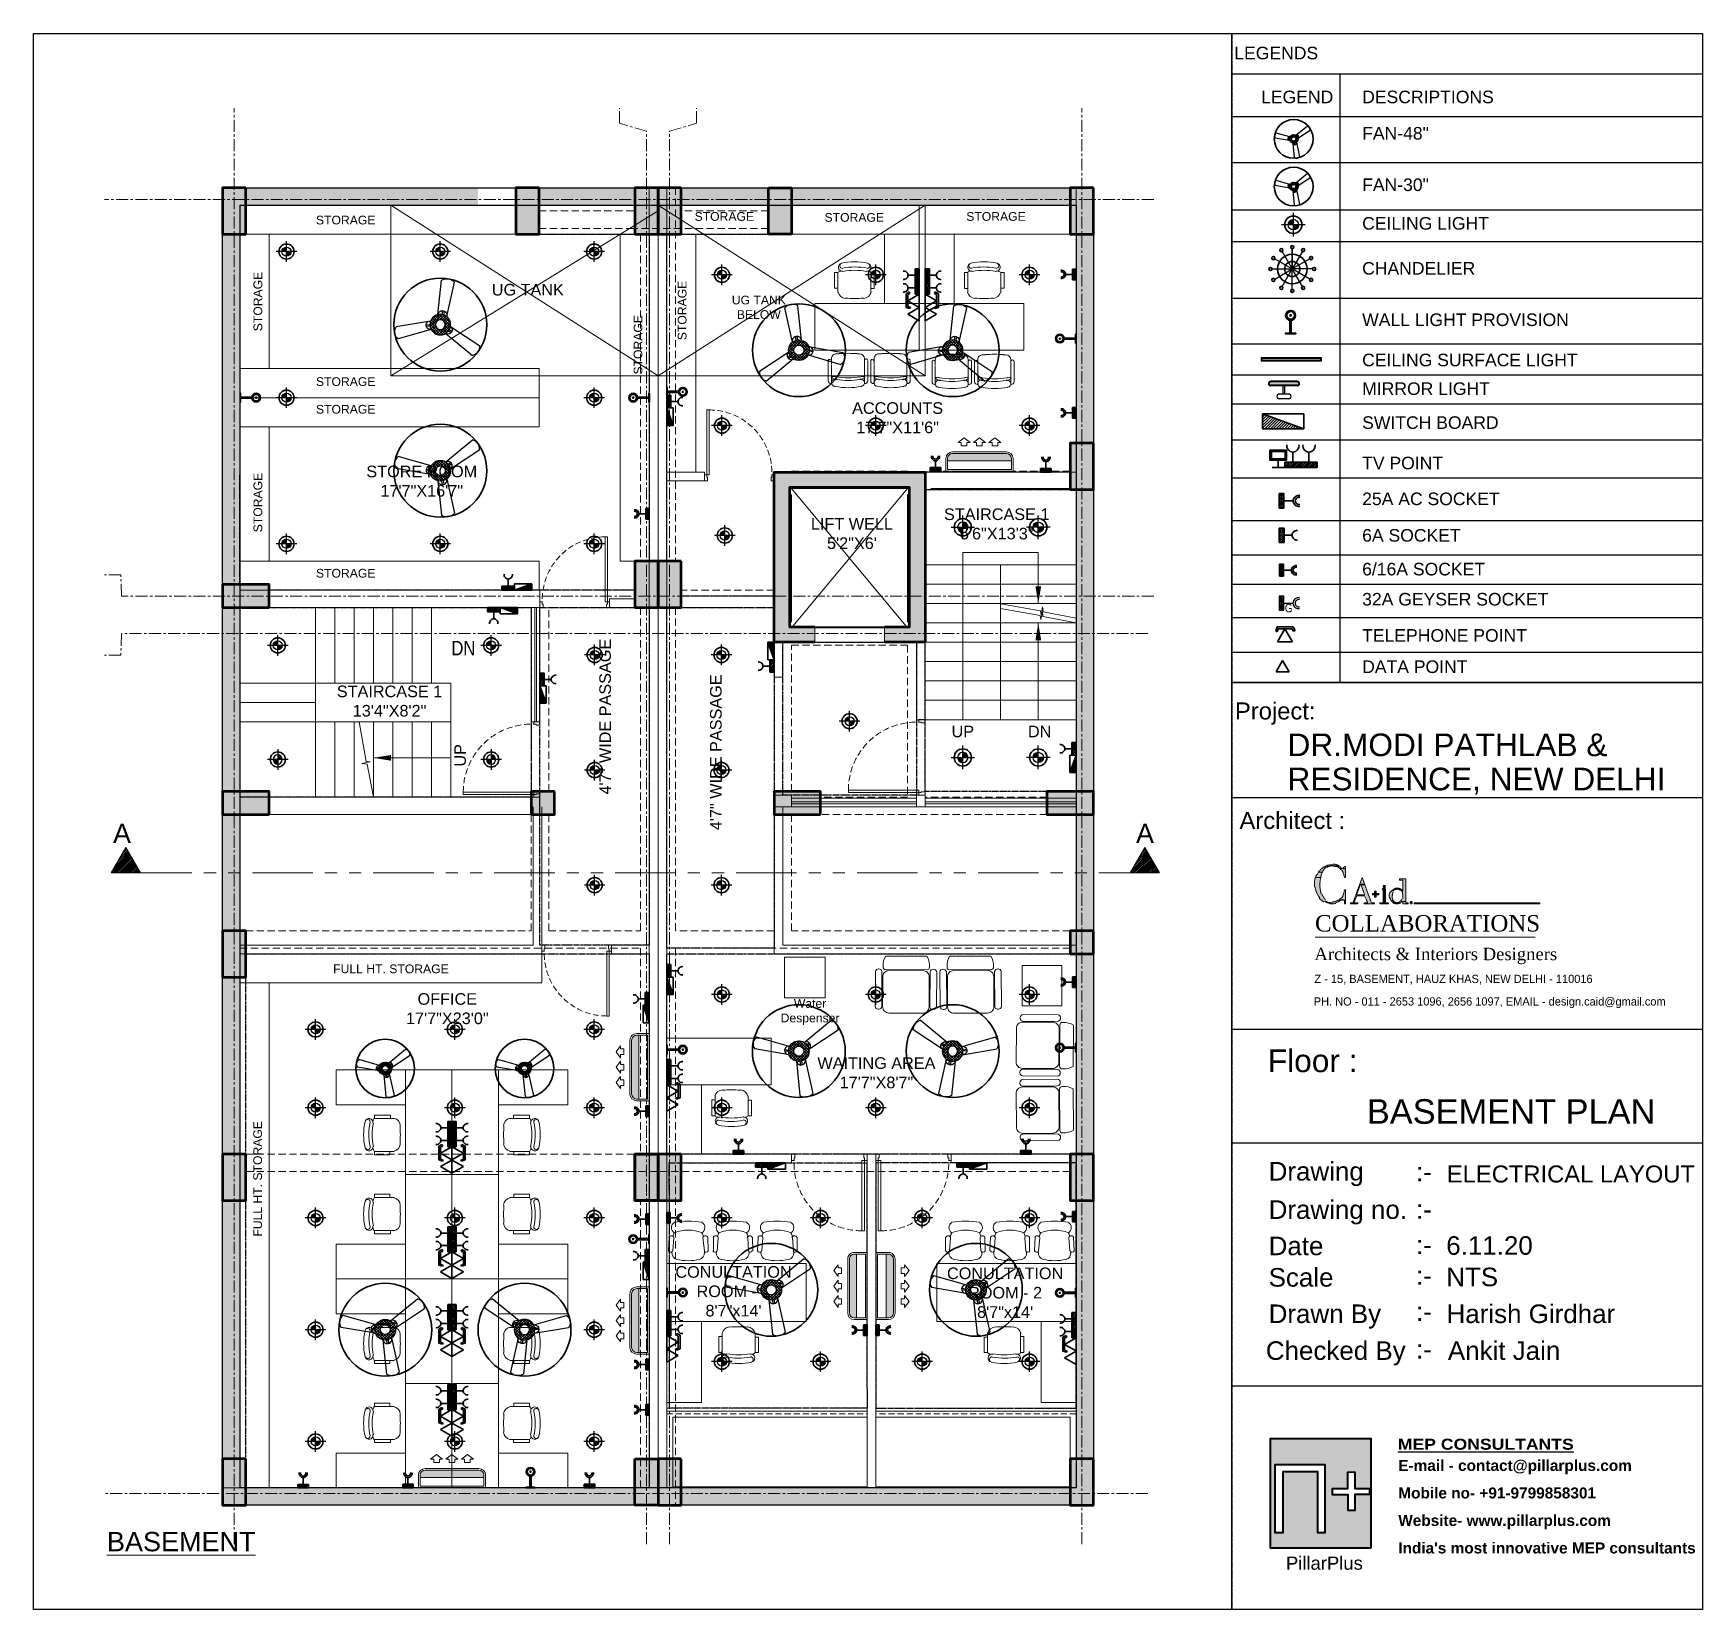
# Model space of a CAD drawing. Header units: inches. Extents: x 144149 to 145012, y -1138 to -323.
import ezdxf

# ---------------------------------------------------------------- set-up
doc = ezdxf.new("R2010")
doc.units = ezdxf.units.IN
doc.header["$MEASUREMENT"] = 0
for name, pattern in [('1', [0]), ('ACAD_ISO04W100', [30, 24, -3, 0, -3]), ('CENTER', [2, 1.25, -0.25, 0.25, -0.25]), ('CENTER2', [1.125, 0.75, -0.125, 0.125, -0.125]), ('CONTINU', [0]), ('DASHED2', [0.375, 0.25, -0.125]), ('HIDDEN', [0.375, 0.25, -0.125]), ('HIDDEN2', [0.1875, 0.125, -0.0625]), ('PHANTOM2', [1.25, 0.625, -0.125, 0.125, -0.125, 0.125, -0.125])]:
    doc.linetypes.add(name, pattern=pattern)
for name, color, linetype, lineweight in [('A-Grid Line', 8, 'ACAD_ISO04W100', 9), ('Ar-Furniture', 8, 'Continuous', 15), ('BEAM', 8, 'Continuous', 9), ('BULB', 1, 'Continuous', 30), ('CFL', 1, 'Continuous', 30), ('CHANDELIER', 4, 'Continuous', 30), ('col', 8, 'Continuous', 50), ('colhatch', 8, 'Continuous', 13), ('COLUMN', 8, 'Continuous', 40), ('CORRIDOR 1', 252, 'CENTER2', 5), ('DOOR', 8, 'Continuous', 9), ('ELE.WIN.', 8, 'Continuous', 20), ('FAN 30', 7, 'Continuous', 30), ('FIXTURES', 8, 'Continuous', 20), ('grid', 8, 'Continuous', 13), ('HATCH', 8, 'Continuous', 5), ('Mirror light', 131, 'Continuous', 25), ('PP G', 22, 'Continuous', 25), ('PP MIX.', 10, 'Continuous', 30), ('PP-TTL BLK', 7, 'DASHED2', 30), ('SB', 6, 'Continuous', 30), ('SPLIT AC', 1, '1', 18), ('TEL', 220, 'Continuous', 30), ('TEXT', 8, 'Continuous', 5), ('TV', 42, 'Continuous', 30), ('WALL', 8, 'Continuous', 40)]:
    doc.layers.add(name, color=color, linetype=linetype, lineweight=lineweight)
for name, color, linetype in [('PP-Conduiting', 3, 'Continuous'), ('PP-ELECTRICAL', 7, 'Continuous'), ('PP-Lights', 7, 'Continuous'), ('PP-OUTER', 6, 'CENTER'), ('PP-ROOM 1', 6, 'CENTER'), ('PP-ROOM 10', 6, 'CENTER'), ('PP-ROOM 11', 6, 'CENTER'), ('PP-ROOM 2', 6, 'CENTER'), ('PP-ROOM 3', 6, 'CENTER'), ('PP-ROOM 4', 6, 'CENTER'), ('PP-ROOM 5', 6, 'CENTER'), ('PP-ROOM 6', 6, 'CENTER'), ('PP-ROOM 7', 6, 'CENTER'), ('PP-ROOM 8', 6, 'CENTER'), ('PP-ROOM 9', 6, 'CENTER'), ('R.C.C WALL', 8, 'Continuous')]:
    doc.layers.add(name, color=color, linetype=linetype)
doc.styles.add('ARIAL', font='')
doc.styles.add('Jeet', font='micross.ttf')
doc.styles.add('PDF Century Gothic', font='GOTHIC.TTF')
doc.styles.add('PDF Romantic', font='romantic.ttf')
doc.styles.add('PDF Times New Roman', font='times.ttf')
doc.styles.add('R.K.', font='ARIALN.TTF')
doc.styles.add('SANJEEV', font='ARIALN.TTF', dxfattribs={"height": 4})
doc.styles.get("Standard").update_dxf_attribs({"font": 'ARIALN.TTF', "height": 8})
doc.styles.get('ARIAL').set_extended_font_data('Poppins Light')
doc.linetypes.add('ZIGZAG', pattern='A,0.0001,-0.2,[131,ltypeshp.shx,S=0.2,R=0,X=-0.2,Y=0],-0.4,[131,ltypeshp.shx,S=0.2,R=180,X=0.2,Y=0],-0.2', length=0.8001)
doc.dimstyles.new('SANJEEV', dxfattribs={"dimscale": 0, "dimtxt": 4, "dimasz": 3, "dimexe": 3, "dimexo": 2, "dimgap": 0.25, "dimtad": 1, "dimdec": 1, "dimlfac": -1, "dimzin": 1, "dimdsep": 46, "dimlunit": 4, "dimtxsty": 'SANJEEV', "dimblk": 'ARCHTICK', "dimcen": 2, "dimdle": 3, "dimclrd": 8, "dimclre": 8, "dimclrt": 7, "dimadec": 1, "dimazin": 3, "dimtfac": 0.6, "dimtdec": 1, "dimtofl": 0, "dimtmove": 2, "dimatfit": 3, "dimfxl": 1, "dimfrac": 2, "dimtolj": 1, "dimtzin": 0, "dimlwd": -1, "dimlwe": -1, "dimarcsym": 0})

msp = doc.modelspace()

# ---------------------------------------------------------------- texts
at = {"char_height": 6.4913, "attachment_point": 1}
for s, insert, width in [('{\\fArial|b0|i0|c0|p0;LEGENDS}', (144769.51, -330.37), 105.7891), ('{\\fArial|b0|i0|c0|p0;LEGEND}', (144783.36, -353.07), 105.7891), ('{\\fArial|b0|i0|c0|p34;DESCRIPTIONS}', (144835.58, -353.07), 105.7891), ('{\\fArial|b0|i0|c0|p34;FAN-48"}', (144835.58, -371.84), 105.7891), ('{\\fArial|b0|i0|c0|p34;FAN-30"}', (144835.58, -398.46), 54.0201), ('{\\fArial|b0|i0|c0|p34;CEILING LIGHT}', (144835.58, -418.41), 107.7426), ('{\\fArial|b0|i0|c0|p34;CHANDELIER}', (144835.58, -441.67), 107.7426), ('{\\fArial|b0|i0|c0|p34;WALL LIGHT PROVISION}', (144835.58, -468.24), 107.7426), ('{\\fArial|b0|i0|c0|p34;CEILING SURFACE LIGHT}', (144835.58, -489.04), 149.4522), ('{\\fArial|b0|i0|c0|p34;MIRROR LIGHT}', (144835.58, -503.85), 107.7426), ('{\\fArial|b0|i0|c0|p34;SWITCH BOARD}', (144835.58, -521.4), 107.7426), ('{\\fArial|b0|i0|c0|p34;TV POINT}', (144835.58, -542.3), 107.7426), ('{\\fArial|b0|i0|c0|p34;25A AC SOCKET}', (144835.58, -560.82), 107.7426), ('{\\fArial|b0|i0|c0|p34;6A SOCKET}', (144835.58, -579.67), 107.7426), ('{\\fArial|b0|i0|c0|p34;6/16A SOCKET}', (144835.58, -597.13), 107.7426), ('{\\fArial|b0|i0|c0|p34;32A GEYSER SOCKET}', (144835.58, -612.69), 146.1542), ('{\\fArial|b0|i0|c0|p34;TELEPHONE POINT}', (144835.58, -631.41), 146.1542), ('{\\fArial|b0|i0|c0|p34;DATA POINT}', (144835.58, -647.59), 146.1542)]:
    msp.add_mtext(s, dxfattribs=dict(at, insert=insert, width=width))
at = {"layer": 'PP-TTL BLK', "color": 7, "linetype": 'ByBlock', "lineweight": 25, "ltscale": 1.2, "style": 'Jeet'}
for s, height, p in [('Project:', 8.795, (144769.83, -678.1)), ('DR.MODI PATHLAB &', 11.704, (144797.01, -697.06)), ('RESIDENCE, NEW DELHI', 11.704, (144797.01, -714.74)), ('Architect :', 8.7955, (144772.18, -734.7)), ('Floor :', 11.704, (144786.83, -860.39)), ('BASEMENT PLAN', 12.7247, (144837.98, -887.1)), ('Drawing', 9.595, (144787.25, -916.45)), ('ELECTRICAL LAYOUT', 8.7853, (144879.33, -917.44)), ('Drawing no. ', 9.5951, (144787.25, -936.26)), ('Date ', 9.595, (144787.25, -955.02)), ('6.11.20', 9.595, (144879.03, -954.8)), ('Scale ', 9.595, (144787.25, -971.27)), ('NTS', 9.595, (144879.03, -971.06)), ('Drawn By', 9.595, (144787.25, -990.1)), ('Harish Girdhar', 9.5951, (144879.19, -990.1)), ('Checked By', 9.595, (144785.8, -1009.14)), ('Ankit Jain', 9.595, (144879.86, -1009.14))]:
    msp.add_text(s, height=height, dxfattribs=at).set_placement(p)
at = {"layer": 'PP-TTL BLK', "attachment_point": 7}
for s, insert, char_height, style in [('COLLABORATIONS', (144811.21, -787.85), 8.5041, 'PDF Romantic'), ('Architects & Interiors Designers', (144810.9, -804.62), 6.378, 'PDF Times New Roman'), ('Z - 15, BASEMENT, HAUZ KHAS, NEW DELHI - 110016', (144810.9, -815.12), 4.2519, 'PDF Century Gothic'), ('PH. NO - 011 - 2653 1096, 2656 1097, EMAIL - design.caid@gmail.com', (144810.58, -827.26), 4.2519, 'PDF Century Gothic')]:
    msp.add_mtext(s, dxfattribs=dict(at, insert=insert, char_height=char_height, style=style))
at = {"layer": 'PP-TTL BLK', "color": 7, "linetype": 'ByBlock', "lineweight": 25, "ltscale": 1.2, "char_height": 9.595, "width": 160.8589, "attachment_point": 1, "style": 'Jeet'}
for insert in [(144863.46, -907.19), (144863.46, -926.52), (144863.46, -944.87), (144863.46, -960.73), (144863.46, -979.37), (144863.46, -998.83)]:
    msp.add_mtext(':-', dxfattribs=dict(at, insert=insert))
at = {"layer": 'TEXT', "lineweight": 13}
msp.add_text('DN', height=7.485, dxfattribs=at).set_placement((144364.94, -644.97, 0))
at = {"layer": 'TEXT', "lineweight": 9, "style": 'R.K.'}
for s, insert, char_height, width, attachment_point in [('\\pxqc;{\\fArial|b0|i0|c0|p34;STORAGE}', (144343.65, -417.7), 4.5, 66.6806, 3), ('\\pxqc;{\\fArial|b0|i0|c0|p34;STORAGE}', (144472.63, -415.84), 4.5, 66.6806, 1), ('\\pxqc;{\\fArial|b0|i0|c0|p34;STORAGE}', (144539.78, -416.33), 4.5, 66.6806, 1), ('\\pxqc;{\\fArial|b0|i0|c0|p34;STORAGE}', (144613.01, -415.84), 4.5, 66.6806, 1), ('\\pxqc;{\\fArial|b0|i0|c0|p34;UG TANK}', (144359.97, -452.94), 6, 88.9074, 1), ('\\pxqc;{\\fArial|b0|i0|c0|p34;UG TANK\\PBELOW}', (144490.46, -459.04), 4.5, 66.6806, 1), ('\\pxqc;{\\fArial|b0|i0|c0|p34;STORAGE}', (144343.65, -501.2), 4.5, 66.6806, 3), ('\\pxqc;{\\fArial|b0|i0|c0|p34;STORAGE}', (144343.65, -515.5), 4.5, 66.6806, 3), ('\\pxqc;{\\fArial|b0|i0|c0|p34;ACCOUNTS\\P17\'7"X11\'6" }', (144551.06, -514.12), 6, 88.9074, 1), ('\\pxqc;{\\fArial|b0|i0|c0|p34;STORE ROOM\\P17\'7"X16\'7" }', (144305.16, -546.9), 6, 88.9074, 1), ('\\pxqc;{\\fArial|b0|i0|c0|p34;STAIRCASE 1\\P6\'6"X13\'3"}', (144602.28, -569.01, 0), 6, 88.9074, 1), ('\\pxqc;{\\fArial|b0|i0|c0|p34;LIFT WELL\\P5\'2"X6\'}', (144527.45, -573.98, 0), 6, 88.9074, 1), ('\\pxqc;{\\fArial|b0|i0|c0|p34;STORAGE}', (144343.65, -600.26), 4.5, 66.6806, 3), ('\\pxqc;{\\fArial|b0|i0|c0|p34;STAIRCASE 1\\P13\'4"X8\'2"}', (144288.52, -660.58, 0), 6, 88.9074, 1), ('\\pxqc;{\\fArial|b0|i0|c0|p34;UP}', (144639.85, -681.3, 0), 6, 21.276, 3), ('\\pxqc;{\\fArial|b0|i0|c0|p34;DN}', (144679.55, -681.3, 0), 6, 21.276, 3), ('\\pxqc;{\\fArial|b0|i0|c0|p34;FULL HT. STORAGE}', (144367.03, -804.75), 4.5, 66.6806, 3), ('\\pxqc;{\\fArial|b0|i0|c0|p34;OFFICE\\P17\'7"X23\'0"}', (144318.36, -819.58), 6, 88.9074, 1), ('\\pxqc;{\\fArial|b0|i0|c0|p34;Water\\PDespenser}', (144583.61, -822.65), 4.5, 66.6806, 3), ('\\pxqc;{\\fArial|b0|i0|c0|p34;WAITING AREA\\P17\'7"X8\'7"}', (144540.12, -852.71), 6, 88.9074, 1), ('\\pxqc;{\\fArial|b0|i0|c0|p34;CONULTATION \\PROOM - 1\\P8\'7"x14\'}', (144454.95, -960.69, 0), 6, 111.5347, 1), ('\\pxqc;{\\fArial|b0|i0|c0|p34;CONULTATION \\PROOM - 2\\P8\'7"x14\'}', (144595.31, -961.4), 6, 111.5347, 1), ('{\\fArial|b0|i0|c0|p34;\\H1.4286x;\\LBASEMENT}', (144186.92, -1098.08), 7, 61.5829, 1)]:
    msp.add_mtext(s, dxfattribs=dict(at, insert=insert, char_height=char_height, width=width, attachment_point=attachment_point))
at = {"layer": 'TEXT', "lineweight": 9, "rotation": 90, "style": 'R.K.'}
for s, insert, char_height, width, attachment_point in [('\\pxqc;{\\fArial|b0|i0|c0|p34;STORAGE}', (144262.67, -428.71), 4.5, 66.6806, 3), ('\\pxqc;{\\fArial|b0|i0|c0|p34;STORAGE}', (144481.91, -500.03), 4.5, 66.6806, 1), ('\\pxqc;{\\fArial|b0|i0|c0|p34;STORAGE}', (144459.12, -451.09), 4.5, 66.6806, 3), ('\\pxqc;{\\fArial|b0|i0|c0|p34;STORAGE}', (144262.67, -532.62), 4.5, 66.6806, 3), ('\\pxqc;{\\fArial|b0|i0|c0|p34;4\'7" WIDE PASSAGE}', (144441.37, -721.1), 6, 88.9074, 1), ('\\pxqc;{\\fArial|b0|i0|c0|p34;4\'7" WIDE PASSAGE}', (144498.58, -739.52), 6, 88.9074, 1), ('\\pxqc;{\\fArial|b0|i0|c0|p34;UP}', (144366.43, -707.28, 0), 6, 21.276, 1), ('\\pxqc;{\\fArial|b0|i0|c0|p34;FULL HT. STORAGE}', (144262.54, -882.22), 4.5, 66.6806, 3)]:
    msp.add_mtext(s, dxfattribs=dict(at, insert=insert, char_height=char_height, width=width, attachment_point=attachment_point))
at = {"layer": 'TEXT', "char_height": 10, "width": 112.2188, "attachment_point": 1, "style": 'R.K.'}
for insert in [(144138.61, -732.03, 0), (144667.25, -732.03, 0)]:
    msp.add_mtext('\\pxqc;{\\fArial|b0|i0|c0|p34;A}', dxfattribs=dict(at, insert=insert))

# ---------------------------------------------------------------- blocks, each defined once
blk = doc.blocks.new('A$C456202f4')
for points in [[(-2.82, 12.81), (-2.82, 9.56), (-1.52, 9.56), (-1.52, 10.86), (-1.12, 10.86), (-1.12, 12.81), (-2.82, 12.81)], [(-0.22, 9.56), (-0.22, -26.84), (-1.52, -26.84), (-1.52, 9.56), (-0.22, 9.56)], [(36.18, 12.81), (36.18, 9.56), (34.88, 9.56), (34.88, 10.86), (34.47, 10.86), (34.47, 12.81), (36.18, 12.81)]]:
    blk.add_lwpolyline(points)
at = {"color": 253, "linetype": 'HIDDEN2', "ltscale": 25}
blk.add_arc((-0.22, 8.28), 35.12, 270, 2.08325, dxfattribs=at)
blk = doc.blocks.new('_ArchTick')
at = {"layer": 'WALL', "color": 0, "const_width": 0.15}
blk.add_lwpolyline([(-0.5, -0.5), (0.5, 0.5)], dxfattribs=at)
blk = doc.blocks.new('A$C33D1471A')
at = {"layer": 'Ar-Furniture', "color": 0, "lineweight": -2}
blk.add_line((40.6, 133.75), (40.6, 163.75), dxfattribs=at)
for points in [[(62.7, 184.97, -0.572779), (62.69, 179.71, 0.183459), (48.45, 179.71, -0.572779), (48.44, 184.97)], [(85.56, 184.97, -0.572779), (85.55, 179.71, 0.183459), (71.31, 179.71, -0.572779), (71.3, 184.97)], [(108.67, 184.97, -0.572779), (108.66, 179.71, 0.183459), (94.41, 179.71, -0.572779), (94.4, 184.97)], [(47.31, 170.2, -0.669706), (45.23, 170.31), (45.23, 177.36)], [(63.47, 170.31), (62.99, 177.12, -0.733103), (65.56, 177.26)], [(63.59, 170.2, 0.669706), (65.66, 170.31), (65.42, 177.36)], [(86.58, 170.31), (86.09, 177.12, -0.733103), (88.67, 177.26)], [(93.28, 170.2, -0.669706), (91.2, 170.31), (91.44, 177.36)], [(93.14, 170.31), (93.87, 177.12, 0.733103), (91.3, 177.26)], [(109.44, 170.31), (108.95, 177.12, -0.733103), (111.53, 177.26)], [(109.55, 170.2, 0.669706), (111.63, 170.31), (111.38, 177.36)], [(61.41, 165.83, 0.358509), (63.96, 169.58), (63.96, 169.83)], [(107.38, 165.83, 0.358509), (109.93, 169.58), (109.93, 169.83)], [(69.48, 117.12, 0.042402), (75.52, 116.49, 0.042402), (81.55, 117.12)], [(81.96, 115.5, -1.000021), (82.19, 112.86, 0.998705), (81.49, 116.94)]]:
    blk.add_lwpolyline(points, format="xyb", dxfattribs=at)
for points in [[(47.18, 170.31), (47.67, 177.12)], [(68.1, 170.31), (68.34, 177.36)], [(70.28, 170.31), (70.77, 177.12)], [(88.52, 170.31), (88.52, 177.36)], [(69.8, 169.83), (69.8, 169.58), (70.04, 169.83)], [(86.82, 169.58), (86.82, 169.83)], [(40.6, 163.75), (112.6, 163.75), (112.6, 133.75), (40.6, 133.75)], [(66.88, 127.91), (66.88, 124.99)], [(83.9, 127.91), (83.9, 124.99)], [(83.9, 125.72), (83.9, 117.69), (85.61, 117.69), (85.61, 125.96), (83.9, 125.96)]]:
    blk.add_lwpolyline(points, dxfattribs=at)
for points in [[(46.94, 169.83), (46.94, 169.58)], [(92.9, 169.83), (92.9, 169.58)], [(94.6, 133.75), (112.6, 133.75), (112.6, 91.86), (94.6, 91.86)], [(66.88, 125.72), (65.18, 125.72), (65.18, 117.69), (66.88, 117.69)]]:
    blk.add_lwpolyline(points, close=True, dxfattribs=at)
for centre, radius, start, end in [((55.57, 130.06), 55.57, 82.58973, 97.41027), ((78.43, 130.06), 55.57, 82.58973, 97.41027), ((101.54, 130.06), 55.57, 82.58973, 97.41027), ((46.57, 176.76), 1.34, 12.86503, 157.84603), ((51.68, 177.24), 4.01, 142.73985, 175.35275), ((54.6, 175.54), 9.12, 13.65606, 27.85022), ((69.68, 176.76), 1.34, 12.86503, 157.84603), ((74.54, 177.24), 4.01, 142.73985, 175.35275), ((77.46, 175.54), 9.12, 13.65606, 27.85022), ((97.64, 177.24), 4.01, 142.73985, 175.35275), ((100.56, 175.54), 9.12, 13.65606, 27.85022), ((50.46, 169.22), 3.53, 175.00122, 253.89405), ((55.57, 190.13), 24.93, 256.27262, 283.72738), ((69.43, 170.68), 1.09, 198.71502, 333.95683), ((73.57, 169.22), 3.53, 175.00122, 253.89405), ((78.43, 190.13), 24.93, 256.27262, 283.72738), ((83.54, 169.22), 3.53, 286.10595, 4.99878), ((87.67, 170.68), 1.09, 206.04317, 341.28498), ((96.67, 169.22), 3.53, 175.00122, 253.89405), ((101.54, 190.13), 24.93, 256.27262, 283.72738), ((71.14, 126.81), 4.26, 94.07719, 165.83276), ((75.51, 65.54), 65.54, 85.92369, 94.07631), ((79.89, 126.81), 4.26, 13.25439, 85.92375), ((68.46, 119.03), 2.07, 227.16474, 267.57052), ((69.19, 114.9), 2.07, 80.24873, 260.1002), ((69.19, 114.17), 1.34, 85.08424, 250.32214), ((75.51, 145.05), 32.95, 258.09085, 281.90915), ((75.76, 145.05), 30.28, 258.01384, 281.98616), ((82.57, 119.03), 2.07, 270.72486, 312.83559)]:
    blk.add_arc(centre, radius, start, end, dxfattribs=at)
blk = doc.blocks.new('A$C6DE23A33')
at = {"layer": 'FIXTURES', "lineweight": 9}
for points in [[(33.47, 102.62), (57.47, 102.62), (57.47, 48.62), (33.47, 48.62), (33.47, 102.62)], [(65.5, 77.56), (73.53, 77.56), (73.53, 79.26), (65.26, 79.26), (65.26, 77.56)], [(63.31, 77.56), (66.23, 77.56)], [(63.31, 60.54), (66.23, 60.54)]]:
    blk.add_lwpolyline(points, dxfattribs=at)
for points in [[(57.47, 84.62), (57.47, 102.62), (93.36, 102.62), (93.36, 84.62)], [(65.5, 60.54), (65.5, 58.83), (73.53, 58.83), (73.53, 60.54)]]:
    blk.add_lwpolyline(points, close=True, dxfattribs=at)
for points in [[(74.1, 63.13, 0.042402), (74.73, 69.17, 0.042402), (74.1, 75.21)], [(75.72, 75.62, -1.000021), (78.36, 75.85, 0.998705), (74.29, 75.14)]]:
    blk.add_lwpolyline(points, format="xyb", dxfattribs=at)
for centre, radius, start, end in [((64.41, 73.55), 4.26, 103.25439, 175.92375), ((125.69, 69.17), 65.54, 175.92369, 184.07631), ((72.19, 76.22), 2.07, 0.72486, 42.83559), ((46.17, 69.41), 30.28, 348.01384, 11.98616), ((46.17, 69.17), 32.95, 348.09085, 11.90915), ((64.41, 64.79), 4.26, 184.07719, 255.83276), ((72.19, 62.12), 2.07, 317.16474, 357.57052), ((76.32, 62.85), 2.07, 170.24873, 350.1002), ((77.05, 62.85), 1.34, 175.08424, 340.32214)]:
    blk.add_arc(centre, radius, start, end, dxfattribs=at)
blk = doc.blocks.new('A$C7E26357F')
at = {"layer": 'Ar-Furniture', "color": 0, "lineweight": -2}
for points in [[(56.67, 95.2, 0.365314), (56.42, 95.58), (56.42, 95.82)], [(58.8, 93.41, -0.998706), (58.13, 97.04), (58.61, 97.28)], [(71.56, 93.41, 0.998706), (72.23, 97.04), (71.99, 97.28)], [(59.07, 93.48, -0.042401), (65.07, 94.11, -0.042401), (71.05, 93.48)], [(73.77, 83.67, 0.644686), (75.39, 83.66), (75.39, 94.36)]]:
    blk.add_lwpolyline(points, format="xyb", dxfattribs=at)
for points in [[(56.67, 82.93), (56.67, 83.66), (56.67, 85.85), (56.67, 95.33)], [(73.69, 86.09), (73.69, 95.33)], [(73.93, 95.58), (73.93, 95.82)], [(54.96, 83.66), (54.96, 94.36)], [(59.34, 80.26), (59.58, 80.26), (60.56, 80.26)], [(69.8, 80.26), (71.26, 80.26)], [(73.69, 82.93), (73.69, 83.66), (73.69, 85.85)]]:
    blk.add_lwpolyline(points, dxfattribs=at)
for centre, radius, start, end in [((56.3, 94.24), 1.34, 80.5462, 182.65873), ((65.06, 65.06), 32.71, 78.0908, 101.9092), ((73.81, 95.21), 0.365, 100.93681, 181.20867), ((74.05, 94.24), 1.34, 357.34679, 99.45383), ((59.22, 90.1), 3.53, 92.82352, 140.27347), ((57.52, 95.7), 3.77, 255.87698, 285.55668), ((65.06, 46.33), 46.33, 81.96902, 98.03098), ((70.89, 90.1), 3.53, 39.31461, 87.17649), ((72.6, 95.7), 3.77, 255.87698, 285.55668), ((55.81, 83.78), 0.851, 204.47758, 335.71486), ((55.81, 83.78), 0.854, 24.0317, 26.26112), ((59.22, 82.81), 2.55, 180, 270), ((65.06, 145.07), 65.06, 265.92414, 274.07586), ((71.14, 82.81), 2.55, 270, 0), ((74.54, 84.02), 0.854, 153.73888, 155.9683)]:
    blk.add_arc(centre, radius, start, end, dxfattribs=at)
blk = doc.blocks.new('9K')
at = {"layer": 'Ar-Furniture', "color": 0, "lineweight": -2}
for points in [[(11076.03, 4693.33), (11060.54, 4693.33, 0.144926), (11059.57, 4689.54), (11059.57, 4689.21, 0.414214), (11060.54, 4688.24), (11076.03, 4688.24, 0.414214), (11077, 4689.21), (11077, 4689.54, 0.144926)], [(11059.19, 4687.52, 0.327955), (11057.96, 4688.49), (11057.86, 4688.49, 0.350566), (11056.71, 4687.52), (11056.71, 4674.35, 0.371463), (11057.79, 4673.38), (11058.25, 4673.38, 0.405943), (11059.19, 4674.3)], [(11076.92, 4685.55, 0.414214), (11074.51, 4687.97), (11061.92, 4687.97, 0.414214), (11059.5, 4685.55), (11059.5, 4674.35, 0.414214), (11061.92, 4671.93), (11074.51, 4671.93, 0.414214), (11076.92, 4674.35)], [(11079.71, 4687.52, 0.350566), (11078.57, 4688.49), (11078.46, 4688.49, 0.327955), (11077.24, 4687.52), (11077.24, 4674.3, 0.405943), (11078.18, 4673.38), (11078.63, 4673.38, 0.371463), (11079.71, 4674.35)]]:
    blk.add_lwpolyline(points, format="xyb", close=True, dxfattribs=at)
blk = doc.blocks.new('CFL')
at = {"layer": 'CFL', "lineweight": 25}
h = blk.add_hatch(color=256, dxfattribs=at)
h.paths.add_polyline_path([(-2.35, 0, -0.414214), (0, 2.35), (0, 0)])
h.paths.add_polyline_path([(0, -2.35), (0, 0), (2.35, 0, -0.414214)])
at = {"layer": 'CFL', "color": 3, "lineweight": 25}
for p, q in [((0, 0), (-5.33, 0)), ((0, 0), (0, 5.33)), ((0, -5.33), (0, 0)), ((5.33, 0), (0, 0))]:
    blk.add_line(p, q, dxfattribs=at)
at = {"layer": 'CFL'}
blk.add_circle((0, 0), 3.9, dxfattribs=at)
at = {"layer": 'CFL', "color": 3, "lineweight": 25}
blk.add_circle((0, 0), 2.35, dxfattribs=at)
blk = doc.blocks.new('FAN 48 INCH')
at = {"layer": 'FAN 30', "linetype": 'ByBlock', "lineweight": 25}
h = blk.add_hatch(dxfattribs=at)
h.set_pattern_fill('ANSI37', color=6, scale=8, style=0)
h.set_pattern_definition([(45, (-63874.9865, 23385.4628), (-0.707106781, 0.707106781), []), (135, (-63874.9865, 23385.4628), (-0.707106781, -0.707106781), [])])
h.paths.add_polyline_path([(23308.72, -45543.04, 1), (23298.05, -45543.04, 1)])
h.paths.add_polyline_path([(23305.94, -45543.04, 1), (23300.83, -45543.04, 1)], flags=16)
at = {"layer": 'FAN 30', "color": 7, "linetype": 'ByBlock', "lineweight": 25}
for p, q in [((23306.19, -45538.5), (23320.1, -45527.05)), ((23298.65, -45540.58), (23281.65, -45535.74)), ((23308.64, -45542.08), (23323.72, -45532.01)), ((23298.38, -45544.89), (23280.6, -45541.9)), ((23296.03, -45542.91), (23298.05, -45543.14)), ((23296.07, -45542.25), (23298.08, -45542.48)), ((23308.89, -45538.8), (23307.57, -45539.7)), ((23309.34, -45539.45), (23308.02, -45540.35)), ((23302.12, -45548.22), (23303.98, -45566.04)), ((23304.52, -45550.25), (23304.11, -45548.35)), ((23305.37, -45550.07), (23304.95, -45548.16)), ((23306.71, -45547.22), (23310.65, -45564.99))]:
    blk.add_line(p, q, dxfattribs=at)
at = {"layer": 'FAN 30', "color": 7, "linetype": 'ByBlock'}
blk.add_circle((23303.39, -45543.04), 24, dxfattribs=at)
at = {"layer": 'FAN 30', "color": 5, "linetype": 'ByBlock', "lineweight": 25}
blk.add_circle((23303.39, -45543.04), 5.34, dxfattribs=at)
at = {"layer": 'FAN 30', "color": 1, "linetype": 'ByBlock', "lineweight": 25}
blk.add_circle((23303.39, -45543.04), 2.56, dxfattribs=at)
at = {"layer": 'FAN 30', "color": 7, "linetype": 'ByBlock', "lineweight": 25}
for centre, radius, start, end in [((23318.8, -45531.8), 4.92, 357.49403, 74.74242), ((23284.03, -45539.31), 4.3, 123.71957, 216.99365), ((23298.21, -45542.71), 2.18, 78.31115, 274.54441), ((23307.35, -45540.33), 2.17, 306.30944, 122.35436), ((23304.45, -45547.9), 2.35, 187.94576, 16.78167), ((23306.66, -45561.34), 5.41, 240.40304, 317.49084)]:
    blk.add_arc(centre, radius, start, end, dxfattribs=at)
blk = doc.blocks.new('Fan 30 in')
at = {"layer": 'FAN 30', "linetype": 'ByBlock', "lineweight": 25}
h = blk.add_hatch(dxfattribs=at)
h.set_pattern_fill('ANSI37', color=6, scale=5.049774, angle=360, style=0)
h.set_pattern_definition([(45, (-55028.8805, 43509.1652), (-0.4463411426, 0.4463411426), []), (135, (-55028.8805, 43509.1652), (-0.4463411426, -0.4463411426), [])])
h.paths.add_polyline_path([(3.37, 0, 1), (-3.37, 0, 1)])
h.paths.add_polyline_path([(1.61, 0, 1), (-1.61, 0, 1)], flags=16)
at = {"layer": 'FAN 30', "color": 7, "linetype": 'ByBlock', "lineweight": 25}
for p, q in [((1.77, 2.87), (10.55, 10.09)), ((-3.16, -1.17), (-14.38, 0.72)), ((-2.99, 1.55), (-13.72, 4.61)), ((-4.64, 0.08), (-3.37, -0.06)), ((-4.62, 0.5), (-3.35, 0.35)), ((3.48, 2.67), (2.64, 2.1)), ((3.76, 2.27), (2.92, 1.7)), ((3.31, 0.61), (12.83, 6.96)), ((-0.8, -3.27), (0.38, -14.52)), ((0.72, -4.55), (0.45, -3.35)), ((1.25, -4.44), (0.99, -3.23)), ((2.1, -2.64), (4.58, -13.86))]:
    blk.add_line(p, q, dxfattribs=at)
at = {"layer": 'FAN 30', "color": 7, "linetype": 'ByBlock'}
blk.add_circle((0, 0), 15.15, dxfattribs=at)
at = {"layer": 'FAN 30', "color": 5, "linetype": 'ByBlock', "lineweight": 25}
blk.add_circle((0, 0), 3.37, dxfattribs=at)
at = {"layer": 'FAN 30', "color": 1, "linetype": 'ByBlock', "lineweight": 25}
blk.add_circle((0, 0), 1.61, dxfattribs=at)
at = {"layer": 'FAN 30', "color": 7, "linetype": 'ByBlock', "lineweight": 25}
for centre, radius, start, end in [((9.73, 7.1), 3.11, 357.49403, 74.74242), ((-12.22, 2.35), 2.71, 123.71957, 216.99365), ((-3.27, 0.2), 1.38, 78.31115, 274.54441), ((2.5, 1.71), 1.37, 306.30944, 122.35436), ((0.67, -3.07), 1.49, 187.94576, 16.78167), ((2.06, -11.55), 3.42, 240.40304, 317.49084)]:
    blk.add_arc(centre, radius, start, end, dxfattribs=at)
blk = doc.blocks.new('CCDD')
at = {"layer": 'SB'}
for p, q in [((289471.22, 2357.33), (289491.11, 2350.15)), ((289491.11, 2357.33), (289471.22, 2357.33)), ((289471.22, 2357.33), (289471.22, 2350.15)), ((289491.11, 2350.15), (289491.11, 2357.33)), ((289471.22, 2350.15), (289491.11, 2350.15))]:
    blk.add_line(p, q, dxfattribs=at)
at = {"layer": 'SB', "color": 1, "lineweight": 25, "ltscale": 30}
for p, q in [((289471.22, 2357.17), (289471.34, 2357.29)), ((289471.22, 2355.82), (289472.33, 2356.93)), ((289471.22, 2354.47), (289473.33, 2356.57)), ((289471.22, 2353.12), (289474.32, 2356.22)), ((289471.22, 2351.77), (289475.31, 2355.86)), ((289471.22, 2350.42), (289476.3, 2355.5)), ((289472.31, 2350.15), (289477.3, 2355.14)), ((289473.66, 2350.15), (289478.29, 2354.78)), ((289475.01, 2350.15), (289479.28, 2354.42)), ((289476.36, 2350.15), (289480.27, 2354.07)), ((289477.71, 2350.15), (289481.27, 2353.71)), ((289479.06, 2350.15), (289482.26, 2353.35)), ((289480.41, 2350.15), (289483.25, 2352.99)), ((289481.76, 2350.15), (289484.24, 2352.63)), ((289483.11, 2350.15), (289485.23, 2352.27)), ((289484.46, 2350.15), (289486.23, 2351.92)), ((289485.81, 2350.15), (289487.22, 2351.56)), ((289487.17, 2350.15), (289488.21, 2351.2)), ((289488.52, 2350.15), (289489.2, 2350.84)), ((289489.87, 2350.15), (289490.2, 2350.48))]:
    blk.add_line(p, q, dxfattribs=at)
blk = doc.blocks.new('zw$CB45')
at = {"xscale": 0.4525039414083845, "yscale": 0.4525039414083845, "zscale": 0.4525039414083845, "rotation": 360}
blk.add_blockref('CCDD', (-130986.87, -1063.45), dxfattribs=at)
blk = doc.blocks.new('zw$3CC3')
at = {"layer": 'SB', "linetype": 'ByBlock'}
for p, q in [((2.17, 6.52), (0, 6.52)), ((0, 6.52), (0, 0)), ((0, 0), (2.17, 0)), ((2.17, 0), (2.17, 6.52)), ((2.17, 3.26), (5.76, 3.26))]:
    blk.add_line(p, q, dxfattribs=at)
at = {"layer": 'SB', "linetype": 'ByBlock', "lineweight": 20}
for p, q in [((2.17, 3.91), (0, 6.08)), ((2.17, 3.1), (0, 5.27)), ((2.17, 2.28), (0, 4.46)), ((2.17, 1.47), (0, 3.64)), ((2.17, 0.65), (0, 2.83)), ((2.02, 0), (0, 2.02)), ((1.2, 0), (0, 1.2)), ((0.39, 0), (0, 0.39)), ((2.17, 4.72), (0.37, 6.52)), ((2.17, 5.54), (1.19, 6.52)), ((2.17, 6.35), (2, 6.52))]:
    blk.add_line(p, q, dxfattribs=at)
at = {"layer": 'SB', "linetype": 'ByBlock'}
for centre, start, end in [((8.04, 3.13), 82.69816, 176.81004), ((8.04, 3.39), 183.18996, 277.30184)]:
    blk.add_arc(centre, 2.29, start, end, dxfattribs=at)
blk = doc.blocks.new('25A AC SOC')
at = {"layer": 'PP MIX.', "color": 5}
for p, q in [((-2.75, 0), (-2.75, -1.83)), ((2.75, 0), (-2.75, 0)), ((0, -1.83), (-2.75, -1.83)), ((0, -1.83), (0, -5.33)), ((2.75, -1.83), (0, -1.83)), ((2.75, -1.83), (2.75, 0))]:
    blk.add_line(p, q, dxfattribs=at)
at = {"layer": 'PP MIX.', "color": 5, "lineweight": 25}
for p, q in [((-2.75, -0.33), (-2.42, 0)), ((-2.75, -1.01), (-1.74, 0)), ((-2.75, -1.7), (-1.05, 0)), ((-2.2, -1.83), (-0.36, 0)), ((-1.51, -1.83), (0.32, 0)), ((-0.83, -1.83), (1.01, 0)), ((-0.14, -1.83), (1.69, 0)), ((0.55, -1.83), (2.38, 0)), ((1.23, -1.83), (2.75, -0.32)), ((1.92, -1.83), (2.75, -1)), ((2.61, -1.83), (2.75, -1.69))]:
    blk.add_line(p, q, dxfattribs=at)
at = {"layer": 'PP MIX.', "color": 5}
for centre, radius, start, end in [((0.12, -7.56), 2.23, 93.18996, 187.30184), ((0.12, -7.56), 2.23, 93.18996, 187.30184), ((0.15, -7.69), 1.56, 95.36632, 186.89623), ((-0.12, -7.56), 2.23, 352.69816, 86.81004), ((-0.12, -7.56), 2.23, 352.69816, 86.81004), ((-0.15, -7.69), 1.56, 353.10377, 84.63368)]:
    blk.add_arc(centre, radius, start, end, dxfattribs=at)
blk = doc.blocks.new('Split AC')
at = {"layer": 'SPLIT AC', "linetype": '1', "ltscale": 8}
h = blk.add_hatch(dxfattribs=at)
h.set_pattern_fill('DOTS', color=133, scale=113.44077, style=0)
h.set_pattern_definition([(360, (1954.29545, 1112.3831), (0.05425745, -0.1085149), [0, -0.1085149])])
h.paths.add_polyline_path([(1970.83, 1120.93, -0.414214), (1968.23, 1118.32), (1940.45, 1118.32, -0.414214), (1937.84, 1120.93), (1937.84, 1122.05), (1970.83, 1122.05)])
at = {"layer": 'SPLIT AC', "color": 3, "linetype": '1', "ltscale": 8}
for p, q in [((1936.98, 1127.46), (1936.98, 1120.93)), ((1936.98, 1127.46), (1971.7, 1127.46)), ((1937.84, 1126.59), (1937.84, 1120.93)), ((1937.84, 1126.59), (1970.83, 1126.59)), ((1937.84, 1122.05), (1970.83, 1122.05)), ((1970.83, 1126.59), (1970.83, 1120.93)), ((1971.7, 1127.46), (1971.7, 1120.93)), ((1968.23, 1118.32), (1940.45, 1118.32)), ((1968.23, 1117.46), (1940.45, 1117.46)), ((1947.81, 1114.33), (1944.92, 1114.33)), ((1955.74, 1114.33), (1952.85, 1114.33)), ((1960.86, 1114.33), (1963.76, 1114.33))]:
    blk.add_line(p, q, dxfattribs=at)
for points in [[(1944.92, 1114.33), (1944.92, 1112.62), (1943.29, 1112.62), (1946.37, 1110.26)], [(1947.81, 1114.33), (1947.81, 1112.62), (1949.45, 1112.62), (1946.37, 1110.26)], [(1952.85, 1114.33), (1952.85, 1112.62), (1951.22, 1112.62), (1954.3, 1110.26)], [(1955.74, 1114.33), (1955.74, 1112.62), (1957.38, 1112.62), (1954.3, 1110.26)], [(1960.86, 1114.33), (1960.86, 1112.62), (1959.23, 1112.62), (1962.31, 1110.26)], [(1963.76, 1114.33), (1963.76, 1112.62), (1965.39, 1112.62), (1962.31, 1110.26)]]:
    blk.add_lwpolyline(points, dxfattribs=at)
for centre, radius, start, end in [((1940.45, 1120.93), 3.47, 180, 270), ((1940.45, 1120.93), 2.6, 180, 270), ((1968.23, 1120.93), 2.6, 270, 0), ((1968.23, 1120.93), 3.47, 270, 0)]:
    blk.add_arc(centre, radius, start, end, dxfattribs=at)
blk = doc.blocks.new('WL')
at = {"layer": 'BULB', "linetype": 'ByBlock'}
h = blk.add_hatch(color=5, dxfattribs=at)
h.paths.add_polyline_path([(51935.79, -6854.22, 1), (51940.3, -6854.22, 1)])
h.paths.add_polyline_path([(51936.33, -6854.22, -1), (51939.76, -6854.22, -1)], flags=16)
at = {"layer": 'BULB'}
for p, q in [((51929.7, -6851.97), (51929.7, -6856.47)), ((51929.99, -6851.97), (51929.99, -6856.47)), ((51929.7, -6853.92), (51933.09, -6853.92)), ((51929.7, -6854.22), (51933.09, -6854.22)), ((51929.7, -6854.51), (51933.09, -6854.51)), ((51933.09, -6853.92), (51935.79, -6853.92)), ((51933.09, -6854.22), (51935.79, -6854.22)), ((51933.09, -6854.51), (51935.79, -6854.51))]:
    blk.add_line(p, q, dxfattribs=at)
for radius in [2.26, 1.71, 0.32]:
    blk.add_circle((51938.04, -6854.22), radius, dxfattribs=at)
for centre, start, end in [((51929.85, -6851.97), 360, 180), ((51929.85, -6856.47), 180, 360)]:
    blk.add_arc(centre, 0.147, start, end, dxfattribs=at)
blk = doc.blocks.new('16 a')
at = {"layer": 'PP MIX.', "color": 1}
for p, q in [((289479.1, 2077.9), (289475.5, 2077.9)), ((289475.5, 2077.9), (289475.5, 2066.9)), ((289475.5, 2066.9), (289479.1, 2066.9)), ((289479.1, 2077.9), (289479.1, 2072.4)), ((289479.1, 2072.4), (289486.1, 2072.4)), ((289479.1, 2072.4), (289479.1, 2066.9))]:
    blk.add_line(p, q, dxfattribs=at)
at = {"layer": 'PP MIX.', "color": 1, "lineweight": 25}
for p, q in [((289479.1, 2073.5), (289475.5, 2077.1)), ((289479.1, 2072.1), (289475.5, 2075.8)), ((289479.1, 2070.7), (289475.5, 2074.4)), ((289479.1, 2069.3), (289475.5, 2073)), ((289479.1, 2068), (289475.5, 2071.6)), ((289478.9, 2066.9), (289475.5, 2070.3)), ((289477.5, 2066.9), (289475.5, 2068.9)), ((289476.1, 2066.9), (289475.5, 2067.5)), ((289479.1, 2074.8), (289476.1, 2077.9)), ((289479.1, 2076.2), (289477.5, 2077.9)), ((289479.1, 2077.6), (289478.8, 2077.9))]:
    blk.add_line(p, q, dxfattribs=at)
at = {"layer": 'PP MIX.', "color": 1}
for centre, radius, start, end in [((289490.6, 2072.1), 4.47, 82.6982, 176.81), ((289490.6, 2072.1), 4.47, 82.6982, 176.81), ((289490.6, 2072.6), 4.47, 183.19, 277.3018), ((289490.6, 2072.6), 4.47, 183.19, 277.3018), ((289490.8, 2072.1), 3.12, 83.1038, 174.6337), ((289490.8, 2072.7), 3.12, 185.3663, 276.8962)]:
    blk.add_arc(centre, radius, start, end, dxfattribs=at)
blk = doc.blocks.new('VVFF')
at = {"layer": 'TEL', "linetype": 'ByBlock'}
for p, q in [((289473.9, 2268.4), (289472.7, 2264.6)), ((289472.7, 2264.6), (289473.8, 2263.9)), ((289474.7, 2266.5), (289473.8, 2263.9)), ((289480.8, 2268.4), (289473.9, 2268.4)), ((289480.8, 2266.5), (289474, 2254.7)), ((289480.8, 2266.5), (289474.7, 2266.5)), ((289480.8, 2268.4), (289488.1, 2268.4)), ((289480.8, 2266.5), (289487.2, 2266.5)), ((289487.6, 2254.7), (289480.8, 2266.5)), ((289487.2, 2266.5), (289488.3, 2264.3)), ((289488.1, 2268.4), (289489.9, 2265)), ((289489.9, 2265), (289488.3, 2264.3)), ((289474, 2254.7), (289487.6, 2254.7))]:
    blk.add_line(p, q, dxfattribs=at)
blk = doc.blocks.new('Data')
at = {"layer": 'TEL', "color": 3, "linetype": 'ByBlock'}
for p, q in [((0, 3.4, 0), (-5.9, 0, 0)), ((-5.9, 0, 0), (0, -3.4, 0)), ((0, -3.4, 0), (0, 3.4, 0))]:
    blk.add_line(p, q, dxfattribs=at)
blk = doc.blocks.new('PP LOGO')
at = {"linetype": 'CONTINU', "lineweight": 40}
h = blk.add_hatch(color=250, dxfattribs=at)
h.dxf.hatch_style = 1
h.paths.add_polyline_path([(68273.4, -63258.7), (68273.4, -63159), (68364.8, -63159), (68364.8, -63258.7)])
h.paths.add_polyline_path([(68329.8, -63210), (68329.8, -63204.5), (68343.8, -63204.5), (68343.8, -63189.4), (68350.1, -63189.3), (68350.1, -63204.3), (68363.5, -63204.3), (68363.5, -63209.8), (68350, -63209.8), (68350, -63224.4), (68343.9, -63224.4), (68343.9, -63210)], flags=16)
h.paths.add_polyline_path([(68277.8, -63244.7), (68277.8, -63182.6), (68322.9, -63182.6), (68322.9, -63244.7), (68316.5, -63244.7), (68316.5, -63189.3), (68284.7, -63189.3), (68284.7, -63244.7), (68284.5, -63244.7)], flags=16)
at = {"layer": 'CORRIDOR 1', "color": 250, "linetype": 'CONTINU', "lineweight": 40}
blk.add_lwpolyline([(68364.8, -63258.7), (68273.4, -63258.7), (68273.4, -63159), (68364.8, -63159)], close=True, dxfattribs=at)
at = {"layer": 'CORRIDOR 1', "color": 7, "linetype": 'CONTINU', "lineweight": 40}
for points in [[(68284.5, -63244.7), (68277.8, -63244.7), (68277.8, -63182.6), (68322.9, -63182.6), (68322.9, -63244.7), (68316.5, -63244.7), (68316.5, -63189.3), (68284.7, -63189.3), (68284.7, -63244.7)], [(68350.1, -63189.3), (68350.1, -63204.3), (68363.5, -63204.3), (68363.5, -63209.8), (68350, -63209.8), (68350, -63224.4), (68343.9, -63224.4), (68343.9, -63210), (68329.8, -63210), (68329.8, -63204.5), (68343.8, -63204.5), (68343.8, -63189.4), (68350.1, -63189.3)]]:
    blk.add_lwpolyline(points, close=True, dxfattribs=at)
at = {"layer": 'CORRIDOR 1', "color": 250, "linetype": 'CONTINU', "lineweight": 40, "insert": (68287.5, -63266.2), "char_height": 12, "attachment_point": 1, "style": 'ARIAL'}
blk.add_mtext_dynamic_manual_height_columns('{\\fArial|b0|i0|c0|p2;\\C7;PillarPlus}', width=123.136, gutter_width=30, heights=[-12.2], dxfattribs=at)
blk = doc.blocks.new('dd')
at = {"layer": 'CORRIDOR 1', "linetype": 'CONTINU', "lineweight": 40}
blk.add_blockref('PP LOGO', (81426.1, 120630.6), dxfattribs=at)
at = {"layer": 'CORRIDOR 1', "linetype": 'CONTINU', "lineweight": 25, "insert": (149815.3, 57471.5), "char_height": 10, "width": 218.547, "attachment_point": 1, "style": 'ARIAL'}
blk.add_mtext('{\\fArial Black|b0|i0|c0|p34;\\L\\C7;MEP CONSULTANTS}', dxfattribs=at)
at = {"layer": 'CORRIDOR 1', "linetype": 'CONTINU', "lineweight": 40, "insert": (149815.7, 57452.2), "char_height": 10, "attachment_point": 1, "style": 'ARIAL'}
blk.add_mtext_dynamic_manual_height_columns("\\pxsm1.5;{\\fArial|b1|i0|c0|p34;\\C7;E-mail - contact@pillarplus.com\\PMobile no- +91-9799858301\\PWebsite- www.pillarplus.com\\PIndia's most innovative MEP consultants}", width=285.549, gutter_width=30, heights=[-88.7], dxfattribs=at)
blk = doc.blocks.new('chandelier')
at = {"layer": 'CHANDELIER', "linetype": 'Continuous'}
h = blk.add_hatch(color=1, dxfattribs=at)
h.paths.add_polyline_path([(4.21, 8.53, 1), (5.64, 8.53, 1)])
h.paths.add_polyline_path([(7.82, 4.93, 1), (9.25, 4.93, 1)])
h.paths.add_polyline_path([(9.14, 0, 1), (10.57, 0, 1)])
h.paths.add_polyline_path([(9.25, -4.93, 1), (7.82, -4.93, 1)])
h.paths.add_polyline_path([(5.64, -8.53, 1), (4.21, -8.53, 1)])
h.paths.add_polyline_path([(0, -9.14, 0.414214), (-0.72, -9.85, 0.414214), (0, -10.57)])
h.paths.add_polyline_path([(0.72, -9.85, 0.414214), (0, -9.14), (0, -10.57, 0.414214)])
h.paths.add_polyline_path([(-4.21, -8.53, 1), (-5.64, -8.53, 1)])
h.paths.add_polyline_path([(-9.25, -4.93, 1), (-7.82, -4.93, 1)])
h.paths.add_polyline_path([(-10.57, 0, 1), (-9.14, 0, 1)])
h.paths.add_polyline_path([(-7.82, 4.93, 1), (-9.25, 4.93, 1)])
h.paths.add_polyline_path([(-4.21, 8.53, 1), (-5.64, 8.53, 1)])
h.paths.add_polyline_path([(0, 10.57, 0.414214), (-0.72, 9.85, 0.414214), (0, 9.14)])
h.paths.add_polyline_path([(0.72, 9.85, 0.414214), (0, 10.57), (0, 9.14, 0.414214)])
at = {"layer": 'CHANDELIER', "lineweight": 25}
for p, q in [((-4.57, 7.91), (0, 0)), ((0, -9.14), (0, 9.14)), ((0, 9.14), (0, 0)), ((4.57, 7.91), (0, 0)), ((-7.91, 4.57), (0, 0)), ((7.91, 4.57), (0, 0)), ((7.91, -4.57), (0, 0)), ((9.14, 0), (0, 0)), ((-9.14, 0), (0, 0)), ((-7.91, -4.57), (0, 0)), ((-4.57, -7.91), (0, 0)), ((0, -9.14), (0, 0)), ((4.57, -7.91), (0, 0))]:
    blk.add_line(p, q, dxfattribs=at)
at = {"layer": 'CHANDELIER'}
for centre in [(-4.93, 8.53), (0, 9.85), (4.93, 8.53), (-9.85, 0), (-8.53, 4.93), (8.53, 4.93), (9.85, 0), (-8.53, -4.93), (8.53, -4.93), (-4.93, -8.53), (0, -9.85), (4.93, -8.53)]:
    blk.add_circle(centre, 0.717, dxfattribs=at)
at = {"layer": 'CHANDELIER', "color": 3}
blk.add_circle((0, 0), 6.65, dxfattribs=at)
at = {"layer": 'CHANDELIER', "color": 1}
blk.add_circle((0, 0), 3.43, dxfattribs=at)
blk = doc.blocks.new('TV LP')
at = {"layer": 'TV', "lineweight": 25, "ltscale": 0.05}
h = blk.add_hatch(dxfattribs=at)
h.set_pattern_fill('ANSI32', color=256, scale=2.4, style=0)
h.set_pattern_definition([(45, (-4.1372, -2.43), (-0.6364, 0.6364), []), (45, (-3.7129, -2.43), (-0.6364, 0.6364), [])])
h.paths.add_polyline_path([(-10.34, 0.94), (-10.34, 5.52), (-2.86, 5.52), (-2.86, 0.94)])
h.paths.add_polyline_path([(-9.71, 1.9), (-9.38, 1.57), (-3.77, 1.57), (-3.44, 1.9), (-3.44, 4.5), (-3.77, 4.83), (-9.38, 4.83), (-9.71, 4.5)], flags=16)
at = {"layer": 'TV', "linetype": 'Continuous', "lineweight": 25}
h = blk.add_hatch(dxfattribs=at)
h.set_pattern_fill('ANSI32', color=256, scale=2.4, angle=179.99999, style=0)
h.set_pattern_definition([(225, (-4.1372, 7e-07), (0.6364, -0.6364), []), (225, (-4.5614, 8e-07), (0.6364, -0.6364), [])])
h.paths.add_polyline_path([(-3.65, -2.43), (3.64, -2.43), (3.64, 0), (-3.65, 0)])
h = blk.add_hatch(dxfattribs=at)
h.set_pattern_fill('ANSI32', color=256, scale=2.4, angle=179.99999, style=0)
h.set_pattern_definition([(225, (3.1528, -7e-07), (0.6364, -0.6364), []), (225, (2.7286, -6e-07), (0.6364, -0.6364), [])])
h.paths.add_polyline_path([(3.64, -2.43), (10.93, -2.43), (10.93, 0), (3.64, 0)])
at = {"layer": 'TV', "linetype": 'Continuous'}
for p, q in [((-10.34, 5.52), (-2.86, 5.52)), ((-10.34, 0.94), (-10.34, 5.52)), ((-2.86, 0.94), (-10.34, 0.94)), ((-9.71, 4.5), (-9.38, 4.83)), ((-9.71, 1.9), (-9.71, 4.5)), ((-9.38, 1.57), (-9.71, 1.9)), ((-9.38, 4.83), (-3.77, 4.83)), ((-3.77, 1.57), (-9.38, 1.57)), ((-6.6, -2.43), (-6.6, 0.94)), ((-3.77, 4.83), (-3.44, 4.5)), ((-3.44, 1.9), (-3.77, 1.57)), ((-3.65, 0), (-3.65, -2.43)), ((3.64, 0), (-3.65, 0)), ((-3.44, 4.5), (-3.44, 1.9)), ((-2.86, 5.52), (-2.86, 0.94)), ((0, 0), (0, 4.63)), ((7.29, 0), (7.29, 4.63)), ((-9.29, -2.43), (-3.65, -2.43)), ((-3.65, -2.43), (3.64, -2.43)), ((3.64, -2.43), (3.64, 0)), ((3.64, 0), (3.64, -2.43)), ((3.64, -2.43), (10.93, -2.43)), ((10.93, 0), (3.64, 0)), ((10.93, -2.43), (10.93, 0))]:
    blk.add_line(p, q, dxfattribs=at)
for centre, start, end in [((0.16, 7.58), 172.69817, 266.81004), ((0.16, 7.58), 172.69817, 266.81004), ((-0.16, 7.58), 273.18997, 7.30184), ((-0.16, 7.58), 273.18997, 7.30184), ((7.45, 7.58), 172.69817, 266.81004), ((7.45, 7.58), 172.69817, 266.81004), ((7.13, 7.58), 273.18997, 7.30184), ((7.13, 7.58), 273.18997, 7.30184)]:
    blk.add_arc(centre, 2.96, start, end, dxfattribs=at)
blk = doc.blocks.new('ersdts')
at = {"layer": 'Mirror light', "linetype": 'ByBlock', "true_color": 0xbad61c}
blk.add_hatch(color=52, dxfattribs=at).paths.add_polyline_path([(45011.7, 9640.16), (45011.7, 9652.08, -1), (45013.21, 9652.08), (45013.21, 9640.16, -1)])
at = {"layer": 'Mirror light', "color": 212, "true_color": 0xb30dbf}
for p, q in [((45011.4, 9640.16), (45011.4, 9652.08)), ((45011.7, 9640.16), (45011.7, 9652.08)), ((45013.21, 9640.16), (45013.21, 9652.08)), ((45013.51, 9640.16), (45013.51, 9652.08)), ((45005.62, 9644), (45005.62, 9648.24)), ((45007.74, 9644), (45007.74, 9648.24)), ((45007.74, 9646.47), (45011.4, 9646.47)), ((45007.74, 9645.77), (45011.4, 9645.77)), ((45013.32, 9645.65), (45013.32, 9645.65))]:
    blk.add_line(p, q, dxfattribs=at)
for centre, radius, start, end in [((45006.68, 9648.24), 1.06, 0, 180), ((45012.45, 9652.08), 1.06, 0, 180), ((45012.45, 9652.08), 0.759, 0, 180), ((45006.68, 9644), 1.06, 180, 0), ((45012.45, 9640.16), 1.06, 180, 0), ((45012.45, 9640.16), 0.759, 180, 0)]:
    blk.add_arc(centre, radius, start, end, dxfattribs=at)
blk = doc.blocks.new('16 a geyser')
at = {"layer": 'PP G'}
for p, q in [((289475.48, 2035.73), (289475.48, 2029.31)), ((289477.62, 2035.73), (289475.48, 2035.73)), ((289477.62, 2029.31), (289477.62, 2035.73)), ((289475.48, 2029.31), (289477.62, 2029.31)), ((289477.62, 2032.52), (289481.7, 2032.52))]:
    blk.add_line(p, q, dxfattribs=at)
at = {"layer": 'PP G', "lineweight": 25}
for p, q in [((289477.62, 2033.96), (289475.85, 2035.73)), ((289477.62, 2034.76), (289476.65, 2035.73)), ((289477.62, 2035.56), (289477.45, 2035.73)), ((289477.62, 2033.16), (289475.48, 2035.3)), ((289477.62, 2032.35), (289475.48, 2034.49)), ((289477.62, 2031.55), (289475.48, 2033.69)), ((289477.62, 2030.75), (289475.48, 2032.89)), ((289477.62, 2029.95), (289475.48, 2032.09)), ((289477.47, 2029.31), (289475.48, 2031.29)), ((289476.67, 2029.31), (289475.48, 2030.49)), ((289475.86, 2029.31), (289475.48, 2029.69))]:
    blk.add_line(p, q, dxfattribs=at)
at = {"layer": 'PP G'}
for centre, radius, start, end in [((289484.3, 2032.37), 2.61, 82.69816, 176.81004), ((289484.3, 2032.37), 2.61, 82.69816, 176.81004), ((289484.3, 2032.66), 2.61, 183.18996, 277.30184), ((289484.3, 2032.66), 2.61, 183.18996, 277.30184), ((289484.46, 2032.35), 1.82, 83.10377, 174.63368), ((289484.46, 2032.69), 1.82, 185.36632, 276.89623)]:
    blk.add_arc(centre, radius, start, end, dxfattribs=at)
at = {"layer": 'PP G', "lineweight": 25, "insert": (289478.05, 2032.27), "char_height": 3.88, "attachment_point": 1}
blk.add_mtext_dynamic_manual_height_columns('G', width=4.287, gutter_width=0.554, heights=[-4.01], dxfattribs=at)
blk = doc.blocks.new('CoreLine Batten Light 40W')
at = {"layer": 'PP-Lights'}
h = blk.add_hatch(color=256, dxfattribs=at)
h.dxf.hatch_style = 1
h.paths.add_polyline_path([(-724.4, -63), (-724.4, -64.4), (-667.8, -64.4), (-667.8, -63)])
for points in [[(-667.2, -62.4), (-725, -62.4), (-725, -65), (-667.2, -65)], [(-667.8, -63), (-724.4, -63), (-724.4, -64.4), (-667.8, -64.4)]]:
    blk.add_lwpolyline(points, close=True, dxfattribs=at)

# ---------------------------------------------------------------- hatches: boundary and pattern name
at = {"layer": 'colhatch', "ltscale": 50}
for points in [[(144246.71, -403.24), (144246.71, -427.24), (144258.71, -427.24), (144258.71, -403.24)], [(144398.21, -403.24), (144398.21, -427.24), (144410.21, -427.24), (144410.21, -403.24)], [(144459.71, -403.24), (144459.71, -427.24), (144471.71, -427.24), (144471.71, -403.24)], [(144471.71, -403.27), (144471.71, -427.27), (144483.71, -427.27), (144483.71, -403.27)], [(144528.71, -403.27), (144528.71, -427.27), (144540.71, -427.27), (144540.71, -403.27)], [(144684.71, -403.24), (144684.71, -427.24), (144696.71, -427.24), (144696.71, -403.24)], [(144684.71, -535.28), (144684.71, -559.28), (144696.71, -559.28), (144696.71, -535.28)], [(144459.71, -596.3), (144459.71, -620.3), (144471.71, -620.3), (144471.71, -596.3)], [(144471.71, -596.3), (144471.71, -620.3), (144483.71, -620.3), (144483.71, -596.3)], [(144246.71, -608.3), (144246.71, -620.3), (144270.71, -620.3), (144270.71, -608.3)], [(144246.71, -715.3), (144246.71, -727.3), (144270.71, -727.3), (144270.71, -715.3)], [(144406.21, -715.3), (144406.21, -727.3), (144418.21, -727.3), (144418.21, -715.3)], [(144531.71, -715.28), (144531.71, -727.28), (144555.71, -727.28), (144555.71, -715.28)], [(144672.71, -715.3), (144672.71, -727.3), (144696.71, -727.3), (144696.71, -715.3)], [(144246.71, -811.28), (144246.71, -787.28), (144258.71, -787.28), (144258.71, -811.28)], [(144684.71, -787.28), (144684.71, -799.28), (144696.71, -799.28), (144696.71, -787.28)], [(144246.71, -902.78), (144246.71, -926.78), (144258.71, -926.78), (144258.71, -902.78)], [(144471.71, -902.78), (144459.71, -902.78), (144459.71, -926.78), (144471.71, -926.78)], [(144459.71, -902.78), (144459.71, -926.78), (144471.71, -926.78), (144471.71, -902.78)], [(144483.71, -902.78), (144471.71, -902.78), (144471.71, -926.78), (144483.71, -926.78)], [(144471.71, -902.78), (144471.71, -926.78), (144483.71, -926.78), (144483.71, -902.78)], [(144684.71, -902.78), (144684.71, -926.78), (144696.71, -926.78), (144696.71, -902.78)], [(144246.71, -1060.28), (144246.71, -1084.28), (144258.71, -1084.28), (144258.71, -1060.28)], [(144459.71, -1060.28), (144459.71, -1084.28), (144471.71, -1084.28), (144471.71, -1060.28)], [(144471.71, -1060.28), (144471.71, -1084.28), (144483.71, -1084.28), (144483.71, -1060.28)], [(144684.71, -1060.28), (144684.71, -1084.28), (144696.71, -1084.28), (144696.71, -1060.28)]]:
    msp.add_hatch(color=256, dxfattribs=at).paths.add_polyline_path(points)
at = {"layer": 'HATCH', "ltscale": 50}
h = msp.add_hatch(dxfattribs=at)
h.set_pattern_fill('AR-CONC', color=256)
h.set_pattern_definition([(50, (225904.199, 93489.9755), (7.17260183, -0.62752135), [0.75, -8.25]), (355, (225904.199, 93489.9755), (-1.38751334, 7.52192134), [0.6, -6.6]), (100.4514445, (225904.7966, 93489.923), (5.78508847, 6.8943999), [0.6374019, -7.0114211]), (46.1842, (225904.199, 93491.9755), (10.6724133, -1.6551928), [1.125, -12.375]), (96.6356355, (225905.088, 93491.838), (9.3466195, 9.741186), [0.9561034, -10.5171376]), (351.184164, (225904.199, 93491.976), (9.34661945, 9.741186), [0.9, -9.9]), (21, (225905.199, 93491.4755), (5.96907052, -4.0261889), [0.75, -8.25]), (326, (225905.199, 93491.4755), (2.4331533, 7.25150045), [0.6, -6.6]), (71.451445, (225905.696, 93491.14), (8.40222377, 3.22531153), [0.6374019, -7.0114211]), (37.5, (225904.1988, 93489.9755), (0.121598553, 3.32893854), [0, -6.52, 0, -6.7, 0, -6.625]), (7.5, (225904.199, 93489.9755), (2.63069537, 3.94411712), [0, -3.82, 0, -6.37, 0, -2.525]), (327.5, (225901.9688, 93489.9755), (5.33822436, -0.22554872), [0, -2.5, 0, -7.8, 0, -10.35]), (317.5, (225900.969, 93489.9755), (5.8318617, 1.00104982), [0, -3.25, 0, -5.18, 0, -7.35])])
h.paths.add_polyline_path([(144696.71, -427.25), (144687.71, -427.25), (144687.71, -535.28), (144696.71, -535.28)])
h.paths.add_polyline_path([(144696.71, -559.28), (144687.71, -559.28), (144687.71, -715.3), (144696.71, -715.3)])
h.paths.add_polyline_path([(144696.71, -727.3), (144687.71, -727.3), (144687.71, -787.28), (144696.71, -787.28)])
h.paths.add_polyline_path([(144696.71, -799.28), (144687.71, -799.28), (144687.71, -902.78), (144696.71, -902.78)])
h.paths.add_polyline_path([(144696.71, -926.78), (144687.71, -926.78), (144687.71, -1060.28), (144696.71, -1060.28)])
h.paths.add_polyline_path([(144684.71, -1075.28), (144483.71, -1075.28), (144483.71, -1084.28), (144684.71, -1084.28)])
h.paths.add_polyline_path([(144459.71, -1075.28), (144258.71, -1075.28), (144258.71, -1084.28), (144459.71, -1084.28)])
h.paths.add_polyline_path([(144255.71, -914.78), (144246.71, -914.78), (144246.71, -1060.28), (144255.71, -1060.28)])
h.paths.add_polyline_path([(144255.71, -811.28), (144246.71, -811.28), (144246.71, -902.78), (144255.71, -902.78)])
h.paths.add_polyline_path([(144255.71, -727.3), (144246.71, -727.3), (144246.71, -787.28), (144255.71, -787.28)])
h.paths.add_polyline_path([(144255.71, -620.3), (144246.71, -620.3), (144246.71, -715.3), (144255.71, -715.3)])
h.paths.add_polyline_path([(144255.71, -427.24), (144246.71, -427.24), (144246.71, -608.3), (144255.71, -608.3)])
h.paths.add_polyline_path([(144378.71, -403.24), (144258.71, -403.24), (144258.71, -412.24), (144378.71, -412.24)])
h.paths.add_polyline_path([(144459.71, -403.24), (144402.71, -403.24), (144402.71, -412.24), (144459.71, -412.24)])
h.paths.add_polyline_path([(144684.71, -403.24), (144483.71, -403.24), (144483.71, -412.24), (144684.71, -412.24)])
at = {"layer": 'HATCH', "transparency": 33554610}
h = msp.add_hatch(color=256, dxfattribs=at)
h.dxf.hatch_style = 1
h.paths.add_polyline_path([(144588.71, -638.21), (144609.71, -638.21), (144609.71, -550.21), (144531.71, -550.21), (144531.71, -638.21), (144552.71, -638.21), (144552.71, -630.21), (144539.71, -630.21), (144539.71, -558.21), (144601.71, -558.21), (144601.71, -630.21), (144588.71, -630.21)])
at = {"layer": 'HATCH'}
h = msp.add_hatch(dxfattribs=at)
h.set_pattern_fill('ANSI31', color=256, scale=5)
h.set_pattern_definition([(45, (2.5382, -4753.29553), (-0.4419417382, 0.4419417382), [])])
h.paths.add_polyline_path([(144196.71, -744.33), (144189.18, -757.36), (144204.23, -757.36)])
h = msp.add_hatch(dxfattribs=at)
h.set_pattern_fill('ANSI31', color=256, scale=5)
h.set_pattern_definition([(45, (529.1277, -4753.29553), (-0.4419417382, 0.4419417382), [])])
h.paths.add_polyline_path([(144723.3, -744.33), (144715.77, -757.36), (144730.82, -757.36)])
at = {"layer": 'PP-TTL BLK', "transparency": 33554559}
for points in [[(144821.67, -753.17), (144818.81, -753.17), (144818.18, -753.49), (144817.55, -753.49), (144816.91, -753.81), (144816.6, -754.12), (144815.96, -754.44), (144815.65, -754.76), (144814.38, -755.39), (144814.38, -755.71), (144813.75, -756.34), (144813.43, -756.98), (144813.11, -756.98), (144812.48, -758.24), (144811.85, -759.83), (144811.53, -759.83), (144811.21, -761.41), (144811.21, -764.89), (144811.53, -765.53), (144811.85, -766.79), (144812.48, -768.38), (144812.48, -768.69), (144813.75, -770.28), (144814.38, -771.23), (144815.01, -771.86), (144815.33, -771.86), (144815.96, -772.18), (144816.28, -772.5), (144816.6, -772.5), (144817.23, -773.13), (144817.86, -773.13), (144818.81, -773.45), (144821.03, -773.45), (144821.98, -773.13), (144822.3, -773.13), (144822.93, -772.81), (144823.25, -772.5), (144823.57, -772.5), (144824.2, -772.18), (144824.83, -771.55), (144826.1, -771.55), (144826.42, -771.86), (144826.42, -773.45), (144827.05, -773.45), (144827.05, -766.16), (144826.42, -766.16), (144826.1, -768.06), (144826.1, -768.69), (144825.15, -770.6), (144823.88, -771.23), (144823.88, -771.55), (144823.57, -771.55), (144822.62, -772.18), (144821.67, -772.5), (144821.35, -772.5), (144820.08, -772.81), (144819.13, -772.81), (144818.18, -772.5), (144817.86, -772.5), (144817.55, -772.18), (144816.91, -771.86), (144816.6, -771.86), (144816.28, -771.23), (144815.65, -770.28), (144815.33, -770.28), (144814.7, -768.69), (144814.7, -768.38), (144814.38, -766.79), (144814.06, -765.53), (144814.06, -761.41), (144814.7, -758.24), (144815.96, -755.71), (144816.6, -755.08), (144817.86, -754.44), (144819.76, -753.81), (144820.72, -753.81), (144821.67, -754.12), (144822.93, -754.44), (144823.25, -754.76), (144823.88, -755.08), (144824.2, -755.39), (144824.83, -755.71), (144826.1, -758.24), (144826.42, -759.83), (144827.05, -759.83), (144827.05, -754.12), (144826.42, -754.12), (144826.42, -754.76), (144825.78, -755.39), (144825.47, -755.39), (144824.83, -755.08), (144824.2, -754.44), (144823.57, -754.12), (144823.25, -753.81), (144822.93, -753.81), (144822.62, -753.49), (144821.98, -753.49)], [(144842.89, -766.79), (144841.94, -766.79), (144841.94, -768.06), (144840.99, -768.06), (144840.99, -768.69), (144841.94, -768.69), (144841.94, -769.96), (144842.89, -769.96), (144842.89, -768.69), (144844.15, -768.69), (144844.15, -768.06), (144842.89, -768.06)], [(144847.64, -765.53), (144846.37, -765.53), (144846.05, -765.84), (144846.05, -766.16), (144846.37, -766.16), (144846.37, -772.81), (144844.79, -772.81), (144844.79, -773.45), (144849.22, -773.45), (144849.22, -772.81), (144847.64, -772.81)], [(144847.64, -763.94), (144846.37, -763.94), (144846.37, -764.89), (144847, -764.89), (144847, -765.21), (144847.32, -764.89), (144847.64, -764.89)], [(144861.26, -772.18), (144860.62, -772.18), (144860.62, -772.5), (144860.31, -772.5), (144860.31, -773.13), (144860.62, -773.13), (144860.62, -773.45), (144861.26, -773.45), (144861.57, -773.13), (144861.57, -772.5), (144861.26, -772.5)], [(144927.45, -772.81), (144862.52, -772.81), (144862.52, -773.45), (144927.45, -773.45)]]:
    msp.add_hatch(color=256, dxfattribs=at).paths.add_polyline_path(points)
h = msp.add_hatch(color=256, dxfattribs=at)
h.paths.add_polyline_path([(144836.87, -768.69), (144832.75, -768.69), (144834.65, -763.31), (144834.97, -763.31), (144834.97, -763.63)])
h.paths.add_polyline_path([(144838.77, -768.69), (144836.87, -763.63), (144836.87, -763.31), (144835.6, -759.83), (144834.33, -763.31), (144832.43, -768.69), (144832.43, -769.33), (144831.17, -772.5), (144831.17, -772.81), (144829.58, -772.81), (144829.58, -773.45), (144833.38, -773.45), (144833.38, -772.81), (144831.48, -772.81), (144831.48, -772.5), (144832.75, -769.33), (144836.87, -769.33), (144838.45, -772.81), (144836.55, -772.81), (144836.55, -773.45), (144841.94, -773.45), (144841.94, -772.81), (144840.35, -772.81), (144838.77, -769.33)], flags=0)
h = msp.add_hatch(color=256, dxfattribs=at)
h.paths.add_polyline_path([(144850.49, -771.23), (144850.49, -771.55), (144851.12, -772.18), (144851.12, -772.5), (144851.44, -772.81), (144851.76, -772.81), (144851.76, -773.13), (144852.39, -773.13), (144852.39, -773.45), (144854.61, -773.45), (144854.92, -773.13), (144855.24, -773.13), (144855.56, -772.81), (144855.87, -772.81), (144855.87, -772.5), (144856.19, -772.18), (144856.51, -772.18), (144856.51, -773.45), (144859.36, -773.45), (144859.36, -772.81), (144858.09, -772.81), (144858.09, -760.46), (144854.92, -760.46), (144854.92, -761.09), (144856.51, -761.09), (144856.51, -766.48), (144856.19, -766.48), (144856.19, -766.16), (144855.87, -766.16), (144855.87, -765.84), (144855.56, -765.84), (144855.24, -765.53), (144854.61, -765.53), (144853.97, -765.21), (144853.66, -765.21), (144853.02, -765.53), (144852.39, -765.53), (144852.07, -765.84), (144851.76, -765.84), (144851.44, -766.16), (144851.44, -766.48), (144851.12, -766.48), (144851.12, -766.79), (144850.8, -766.79), (144850.49, -767.11), (144850.49, -767.43), (144850.17, -767.74), (144850.17, -768.38), (144849.85, -768.38), (144849.85, -769.96), (144850.17, -770.6), (144850.17, -770.91)])
h.paths.add_polyline_path([(144851.44, -771.55), (144851.44, -770.6), (144851.12, -769.96), (144851.12, -769.64), (144851.44, -769.33), (144851.44, -767.74), (144851.76, -767.43), (144851.76, -766.79), (144852.07, -766.79), (144852.07, -766.48), (144852.39, -766.48), (144853.02, -765.84), (144854.61, -765.84), (144854.92, -766.16), (144855.24, -766.16), (144855.56, -766.48), (144855.87, -766.48), (144855.87, -766.79), (144856.19, -767.11), (144856.19, -767.43), (144856.51, -767.74), (144856.51, -770.91), (144856.19, -771.55), (144855.87, -771.86), (144855.87, -772.18), (144855.56, -772.18), (144855.24, -772.5), (144855.24, -772.81), (144854.61, -772.81), (144854.29, -773.13), (144853.66, -773.13), (144853.34, -772.81), (144852.71, -772.81)], flags=0)

# ---------------------------------------------------------------- linework, layer by layer
msp.add_line((144768.19, -1138.23), (144768.19, -323.45))
at = {"color": 5}
msp.add_lwpolyline([(144768.19, -344.29), (145011.51, -344.29), (145011.51, -659.03), (144768.19, -659.03)], close=True, dxfattribs=at)
for points in [[(144824.01, -344.29), (144824.01, -659.12)], [(144768.19, -366.34), (145011.51, -366.34)], [(144768.19, -390.25), (145011.51, -390.25)], [(144768.19, -414.73), (145011.51, -414.73)], [(144768.19, -431.11), (145011.51, -431.11)], [(144768.19, -460.28), (145011.51, -460.28)], [(144768.19, -484.01), (145011.51, -484.01)], [(144768.19, -499.9), (145011.51, -499.9)], [(144768.19, -514.94), (145011.51, -514.94)], [(144768.19, -533.48), (145011.51, -533.48)], [(144768.19, -553.27), (145011.51, -553.27)], [(144768.19, -575.17), (145011.51, -575.17)], [(144768.19, -592.95), (145011.51, -592.95)], [(144768.19, -608.16), (145011.51, -608.16)], [(144768.19, -625.41), (145011.51, -625.41)], [(144768.19, -643.25), (145011.51, -643.25)]]:
    msp.add_lwpolyline(points, dxfattribs=at)
at = {"layer": 'A-Grid Line', "linetype": 'PHANTOM2', "ltscale": 50}
msp.add_line((144730.82, -757.36), (144189.18, -757.36), dxfattribs=at)
at = {"layer": 'A-Grid Line'}
for points in [[(144196.71, -744.33), (144189.18, -757.36), (144204.23, -757.36)], [(144723.3, -744.33), (144715.77, -757.36), (144730.82, -757.36)]]:
    msp.add_lwpolyline(points, close=True, dxfattribs=at)
at = {"layer": 'BEAM', "linetype": 'HIDDEN', "ltscale": 15}
for p, q in [((144480.71, -403.24), (144480.71, -596.3)), ((144410.21, -415.25), (144459.71, -415.25, 0)), ((144528.71, -415.24, 0), (144483.71, -415.25, 0)), ((144410.21, -424.25), (144459.71, -424.25, 0)), ((144528.71, -424.24, 0), (144459.71, -424.24)), ((144462.71, -427.27), (144462.71, -596.3)), ((144600.71, -549.74, 0), (144540.71, -549.74, 0)), ((144684.71, -549.74), (144612.71, -549.74, 0)), ((144531.71, -561.74, 0), (144531.71, -611.3, 0)), ((144270.71, -611.3), (144393.71, -611.3, 0)), ((144410.71, -611.3, 0), (144459.71, -611.3)), ((144531.71, -611.3, 0), (144483.71, -611.3)), ((144354.71, -620.3, 0), (144406.21, -620.3, 0)), ((144406.21, -715.3, 0), (144406.21, -620.3, 0)), ((144415.21, -715.3, 0), (144415.21, -620.3, 0)), ((144415.21, -620.3, 0), (144459.71, -620.3)), ((144462.71, -620.3), (144462.71, -787.28)), ((144480.71, -620.3), (144480.71, -787.28)), ((144531.71, -620.3, 0), (144483.71, -620.3)), ((144531.71, -715.28, 0), (144531.71, -639.74, 0)), ((144540.71, -639.74, 0), (144600.71, -639.74, 0)), ((144540.71, -715.28, 0), (144540.71, -639.74, 0)), ((144600.71, -639.74, 0), (144600.71, -718.3, 0)), ((144609.71, -677.71, 0), (144609.71, -718.3, 0)), ((144364.71, -718.3, 0), (144406.21, -718.3, 0)), ((144600.71, -718.3, 0), (144555.71, -718.3, 0)), ((144672.71, -718.3), (144609.71, -718.3, 0)), ((144270.71, -727.3, 0), (144406.21, -727.3, 0)), ((144406.21, -787.28), (144406.21, -727.3, 0)), ((144415.21, -787.28), (144415.21, -727.3, 0)), ((144531.71, -727.28, 0), (144531.71, -787.28, 0)), ((144540.71, -727.28, 0), (144540.71, -787.28, 0)), ((144672.71, -727.3), (144555.71, -727.3, 0)), ((144258.71, -787.28), (144406.21, -787.28)), ((144415.21, -787.28), (144462.71, -787.28)), ((144531.71, -787.28), (144480.71, -787.28)), ((144684.71, -787.28), (144540.71, -787.28)), ((144255.71, -796.28), (144462.71, -796.28)), ((144462.71, -796.28), (144462.71, -902.78)), ((144684.71, -796.28), (144480.71, -796.28)), ((144480.71, -796.28), (144480.71, -902.78)), ((144258.71, -902.78), (144459.71, -902.78)), ((144480.71, -902.78), (144480.71, -1084.28)), ((144684.71, -902.78, 0), (144483.71, -902.78, 0)), ((144258.71, -911.78), (144459.71, -911.78)), ((144684.71, -911.78, 0), (144459.71, -911.78)), ((144462.71, -1075.28), (144462.71, -926.78))]:
    msp.add_line(p, q, dxfattribs=at)
at = {"layer": 'BEAM', "ltscale": 50}
for p, q in [((144471.71, -427.27), (144471.71, -596.3)), ((144600.71, -558.74, 0), (144540.71, -558.74, 0)), ((144684.71, -558.74), (144612.71, -558.74, 0)), ((144540.71, -561.74, 0), (144540.71, -627.74, 0)), ((144600.71, -627.74, 0), (144600.71, -561.74, 0)), ((144609.71, -627.74, 0), (144609.71, -561.74, 0)), ((144402.71, -611.3, 0), (144406.21, -611.3, 0)), ((144270.71, -620.3), (144354.71, -620.3, 0)), ((144471.71, -620.3), (144471.71, -902.78)), ((144531.71, -620.3, 0), (144531.71, -627.74, 0)), ((144540.71, -630.74, 0), (144600.71, -630.74, 0)), ((144609.71, -639.74, 0), (144609.71, -677.71, 0)), ((144270.71, -718.3, 0), (144364.71, -718.3, 0)), ((144471.71, -926.78), (144471.71, -1060.28))]:
    msp.add_line(p, q, dxfattribs=at)
at = {"layer": 'col'}
for points in [[(144258.71, -403.24), (144246.71, -403.24), (144246.71, -427.24), (144258.71, -427.24)], [(144410.21, -403.24), (144398.21, -403.24), (144398.21, -427.24), (144410.21, -427.24)], [(144483.71, -403.27), (144471.71, -403.27), (144471.71, -427.27), (144483.71, -427.27)], [(144696.71, -403.24), (144684.71, -403.24), (144684.71, -427.24), (144696.71, -427.24)], [(144696.71, -535.28), (144684.71, -535.28), (144684.71, -559.28), (144696.71, -559.28)], [(144471.71, -596.3), (144459.71, -596.3), (144459.71, -620.3), (144471.71, -620.3)], [(144483.71, -596.3), (144471.71, -596.3), (144471.71, -620.3), (144483.71, -620.3)], [(144270.71, -620.3), (144270.71, -608.3), (144246.71, -608.3), (144246.71, -620.3)], [(144696.71, -727.3), (144696.71, -715.3), (144672.71, -715.3), (144672.71, -727.3)], [(144246.71, -811.28), (144258.71, -811.28), (144258.71, -787.28), (144246.71, -787.28)], [(144696.71, -787.28), (144684.71, -787.28), (144684.71, -799.28), (144696.71, -799.28)], [(144258.71, -902.78), (144246.71, -902.78), (144246.71, -926.78), (144258.71, -926.78)], [(144471.71, -902.78), (144459.71, -902.78), (144459.71, -926.78), (144471.71, -926.78)], [(144459.71, -902.78), (144471.71, -902.78), (144471.71, -926.78), (144459.71, -926.78)], [(144483.71, -902.78), (144471.71, -902.78), (144471.71, -926.78), (144483.71, -926.78)], [(144483.71, -902.78), (144471.71, -902.78), (144471.71, -926.78), (144483.71, -926.78)], [(144258.71, -1060.28), (144246.71, -1060.28), (144246.71, -1084.28), (144258.71, -1084.28)], [(144459.71, -1060.28), (144471.71, -1060.28), (144471.71, -1084.28), (144459.71, -1084.28)], [(144483.71, -1060.28), (144471.71, -1060.28), (144471.71, -1084.28), (144483.71, -1084.28)], [(144696.71, -1060.28), (144684.71, -1060.28), (144684.71, -1084.28), (144696.71, -1084.28)]]:
    msp.add_lwpolyline(points, close=True, dxfattribs=at)
at = {"layer": 'col', "elevation": 0}
for points in [[(144471.71, -403.24), (144459.71, -403.24), (144459.71, -427.24), (144471.71, -427.24)], [(144528.71, -403.27), (144540.71, -403.27), (144540.71, -427.27), (144528.71, -427.27)], [(144270.71, -727.3), (144270.71, -715.3), (144246.71, -715.3), (144246.71, -727.3)], [(144418.21, -715.3), (144406.21, -715.3), (144406.21, -727.3), (144418.21, -727.3)], [(144555.71, -727.28), (144555.71, -715.28), (144531.71, -715.28), (144531.71, -727.28)], [(144696.71, -902.78), (144684.71, -902.78), (144684.71, -926.78), (144696.71, -926.78)]]:
    msp.add_lwpolyline(points, close=True, dxfattribs=at)
at = {"layer": 'col'}
for points in [[(144531.71, -576.74), (144531.71, -550.21), (144609.71, -550.21), (144609.71, -638.21), (144588.71, -638.21)], [(144588.71, -630.21), (144601.71, -630.21), (144601.71, -558.21), (144539.71, -558.21), (144539.71, -576.74)], [(144552.71, -638.21), (144531.71, -638.21), (144531.71, -576.74)], [(144539.71, -576.74), (144539.71, -630.21), (144552.71, -630.21)]]:
    msp.add_lwpolyline(points, dxfattribs=at)
at = {"layer": 'COLUMN', "lineweight": 9}
for p, q in [((144552.71, -630.21), (144552.71, -638.21)), ((144588.71, -630.21), (144588.71, -638.21))]:
    msp.add_line(p, q, dxfattribs=at)
at = {"layer": 'ELE.WIN.', "lineweight": 9}
for p, q in [((144540.71, -558.74, 0), (144600.71, -630.74, 0)), ((144540.71, -630.74, 0), (144600.71, -558.74, 0)), ((144648.71, -598.21, 0), (144609.71, -598.21, 0)), ((144648.71, -598.21, 0), (144687.71, -598.21, 0)), ((144648.71, -598.21, 0), (144648.71, -678.21, 0)), ((144648.71, -608.21, 0), (144609.71, -608.21, 0)), ((144648.71, -608.21, 0), (144687.71, -608.21, 0)), ((144294.71, -659.3, 0), (144294.71, -620.3, 0)), ((144304.71, -659.3, 0), (144304.71, -620.3, 0)), ((144314.71, -659.3, 0), (144314.71, -620.3, 0)), ((144324.71, -659.3, 0), (144324.71, -620.3, 0)), ((144334.71, -659.3, 0), (144334.71, -620.3, 0)), ((144344.71, -659.3, 0), (144344.71, -620.3, 0)), ((144354.71, -659.3, 0), (144354.71, -620.3, 0)), ((144406.21, -679.26, 0), (144406.21, -620.26, 0)), ((144407.98, -620.26, 0), (144407.98, -679.26, 0)), ((144408.98, -620.26, 0), (144408.98, -679.26, 0)), ((144410.71, -679.26, 0), (144410.71, -620.26, 0)), ((144648.71, -618.21, 0), (144609.71, -618.21, 0)), ((144648.71, -618.21, 0), (144687.71, -618.21, 0)), ((144648.71, -628.21, 0), (144609.71, -628.21, 0)), ((144648.71, -628.21, 0), (144687.71, -628.21, 0)), ((144552.71, -630.21), (144588.71, -630.21)), ((144552.71, -638.21), (144588.71, -638.21)), ((144648.71, -638.21, 0), (144609.71, -638.21, 0)), ((144648.71, -638.21, 0), (144687.71, -638.21, 0)), ((144648.71, -648.21, 0), (144609.71, -648.21, 0)), ((144648.71, -648.21, 0), (144687.71, -648.21, 0)), ((144294.71, -659.3, 0), (144255.71, -659.3, 0)), ((144294.71, -659.3, 0), (144294.71, -718.3, 0)), ((144294.71, -659.3, 0), (144364.71, -659.3, 0)), ((144364.71, -659.3, 0), (144364.71, -718.3, 0)), ((144648.71, -658.21, 0), (144609.71, -658.21, 0)), ((144648.71, -658.21, 0), (144687.71, -658.21, 0)), ((144294.71, -669.3, 0), (144255.71, -669.3, 0)), ((144648.71, -668.21, 0), (144609.71, -668.21, 0)), ((144648.71, -668.21, 0), (144687.71, -668.21, 0)), ((144294.71, -679.3, 0), (144255.71, -679.3, 0)), ((144294.71, -679.3, 0), (144364.71, -679.3, 0)), ((144304.71, -679.3, 0), (144304.71, -718.3, 0)), ((144314.71, -679.3, 0), (144314.71, -718.3, 0)), ((144324.71, -679.3, 0), (144324.71, -718.3, 0)), ((144334.71, -679.3, 0), (144334.71, -718.3, 0)), ((144344.71, -679.3, 0), (144344.71, -718.3, 0)), ((144354.71, -679.3, 0), (144354.71, -718.3, 0)), ((144406.21, -679.26, 0), (144410.71, -679.26, 0)), ((144648.71, -678.21, 0), (144609.71, -678.21, 0)), ((144648.71, -678.21, 0), (144687.71, -678.21, 0)), ((144540.71, -718.71, 0), (144605.21, -718.71, 0)), ((144540.71, -720.71, 0), (144605.21, -720.71, 0)), ((144540.71, -721.71, 0), (144605.21, -721.71, 0)), ((144540.71, -723.21, 0), (144687.71, -723.21, 0)), ((144609.71, -718.71, 0), (144687.71, -718.71, 0)), ((144609.71, -720.71, 0), (144687.71, -720.71, 0)), ((144609.71, -721.71, 0), (144687.71, -721.71, 0))]:
    msp.add_line(p, q, dxfattribs=at)
at = {"layer": 'FIXTURES', "linetype": 'HIDDEN2', "lineweight": 9, "ltscale": 25}
for p, q in [((144476.21, -1034.05, 0), (144579.71, -1034.05, 0)), ((144687.71, -1034.05, 0), (144584.21, -1034.05, 0)), ((144476.21, -1037.05, 0), (144579.71, -1037.05, 0)), ((144687.71, -1037.05, 0), (144584.21, -1037.05, 0))]:
    msp.add_line(p, q, dxfattribs=at)
at = {"layer": 'FIXTURES', "lineweight": 9}
msp.add_lwpolyline([(144246.71, -412.24), (144246.71, -403.24), (144255.71, -403.24)], dxfattribs=at)
for points in [[(144459.71, -412.24), (144258.71, -412.24), (144258.71, -427.27), (144459.71, -427.27)], [(144483.71, -412.24), (144528.71, -412.24), (144528.71, -427.27), (144483.71, -427.27)], [(144270.74, -427.24), (144270.74, -496.74), (144255.71, -496.74), (144255.71, -427.24)], [(144467.21, -427.24), (144467.21, -596.3), (144452.18, -596.3), (144452.18, -427.24)], [(144491.24, -427.27), (144491.24, -550.21), (144476.21, -550.21), (144476.21, -427.27)], [(144410.3, -496.74), (144255.71, -496.74), (144255.71, -511.77), (144410.3, -511.77)], [(144410.3, -526.8), (144255.71, -526.8), (144255.71, -511.77), (144410.3, -511.77)], [(144270.74, -596.27), (144270.74, -526.8), (144255.71, -526.8), (144255.71, -596.27)], [(144410.3, -596.27), (144255.71, -596.27), (144255.71, -611.3), (144410.3, -611.3)], [(144411.71, -814.32), (144258.71, -814.32), (144258.71, -799.29), (144411.71, -799.29)], [(144537, -800.94), (144558, -800.94), (144558, -821.94), (144537, -821.94)], [(144659.85, -826.17), (144680.3, -826.17), (144680.3, -805.25), (144659.85, -805.25)], [(144255.71, -1075.28), (144255.71, -814.32), (144270.74, -814.32), (144270.74, -1075.28)]]:
    msp.add_lwpolyline(points, close=True, dxfattribs=at)
at = {"layer": 'FIXTURES', "lineweight": 9, "elevation": 0}
for points in [[(144540.71, -427.27), (144606.71, -427.27), (144606.71, -412.24), (144540.71, -412.24)], [(144684.71, -427.27), (144606.71, -427.27), (144606.71, -412.24), (144684.71, -412.24)], [(144479.32, -1038.77), (144479.32, -1074.77), (144579.71, -1074.77), (144579.71, -1038.77)], [(144684.6, -1038.77), (144684.6, -1074.77), (144584.21, -1074.77), (144584.21, -1038.77)]]:
    msp.add_lwpolyline(points, close=True, dxfattribs=at)
at = {"layer": 'FIXTURES', "linetype": 'ZIGZAG', "lineweight": 9, "ltscale": 5, "elevation": 0}
for points in [[(144579.71, -1035.65), (144476.21, -1035.65)], [(144584.21, -1035.65), (144687.71, -1035.65)]]:
    msp.add_lwpolyline(points, dxfattribs=at)
at = {"layer": 'grid', "linetype": 'CENTER', "ltscale": 5}
for p, q in [((144252.71, -1104.37), (144252.71, -362.13)), ((144690.71, -1104.37), (144690.71, -362.13)), ((144727.89, -409.24), (144185.65, -409.24)), ((144724.87, -1078.28), (144185.65, -1078.28))]:
    msp.add_line(p, q, dxfattribs=at)
at = {"layer": 'grid', "linetype": 'CENTER', "ltscale": 5, "elevation": 0}
for points in [[(144465.71, -1104.37), (144465.71, -374.01), (144451.84, -369.91), (144451.84, -362.13)], [(144724.87, -633.74), (144194.37, -633.74), (144194.14, -644.78), (144185.65, -644.78)]]:
    msp.add_lwpolyline(points, dxfattribs=at)
at = {"layer": 'grid', "linetype": 'CENTER', "ltscale": 5}
for points in [[(144477.71, -1104.37), (144477.71, -374.01), (144491.58, -369.91), (144491.58, -362.13)], [(144727.89, -614.3), (144194.37, -614.3), (144194.14, -603.26), (144185.65, -603.26)]]:
    msp.add_lwpolyline(points, dxfattribs=at)
at = {"layer": 'HATCH', "lineweight": 9}
for p, q in [((144333.68, -412.24), (144471.71, -500.54)), ((144471.71, -412.24), (144609.74, -500.54)), ((144609.74, -412.24), (144471.71, -500.54)), ((144333.68, -500.54), (144471.71, -415.24, 0))]:
    msp.add_line(p, q, dxfattribs=at)
for points in [[(144471.71, -412.24), (144333.68, -412.24), (144333.68, -500.54), (144471.71, -500.54)], [(144471.71, -412.24), (144609.74, -412.24), (144609.74, -500.54), (144471.71, -500.54)]]:
    msp.add_lwpolyline(points, close=True, dxfattribs=at)
at = {"layer": 'HATCH', "lineweight": 9, "elevation": 0}
for points in [[(144687.71, -625.81), (144670.77, -622.54), (144670.44, -619.85), (144669.62, -624.03), (144669.35, -621.94), (144648.71, -618.34)], [(144687.71, -628.21), (144670.64, -624.91), (144670.31, -622.23), (144669.49, -626.4), (144669.22, -624.31), (144648.71, -620.74)], [(144324.71, -718.3), (144321.41, -701.22), (144318.73, -700.9), (144322.91, -700.07), (144320.82, -699.81), (144317.24, -679.3)]]:
    msp.add_lwpolyline(points, dxfattribs=at)
at = {"layer": 'PP-OUTER'}
msp.add_lwpolyline([(144148.92, -323.45), (144768.19, -323.45), (144768.19, -1138.23), (144148.92, -1138.23)], close=True, dxfattribs=at)
at = {"layer": 'PP-ROOM 1'}
msp.add_lwpolyline([(144258.71, -427.24), (144258.71, -412.24), (144398.21, -412.24), (144398.21, -427.24), (144467.21, -427.24), (144467.21, -596.3), (144459.7, -596.3), (144459.7, -611.3), (144270.71, -611.3), (144270.71, -608.3), (144255.64, -608.3), (144255.79, -427.24), (144258.71, -427.24)], dxfattribs=at)
at = {"layer": 'PP-ROOM 10'}
msp.add_lwpolyline([(144477.53, -907.28), (144579.53, -907.28), (144579.71, -1034.05), (144477.71, -1034.05)], close=True, dxfattribs=at)
at = {"layer": 'PP-ROOM 11', "elevation": 0}
msp.add_lwpolyline([(144687.71, -907.28), (144584.21, -907.28), (144584.21, -1034.05), (144687.71, -1034.05)], close=True, dxfattribs=at)
at = {"layer": 'PP-ROOM 2'}
msp.add_lwpolyline([(144476.21, -427.27), (144476.21, -427.27), (144540.71, -427.27), (144540.71, -412.24), (144684.71, -412.24), (144684.71, -427.27), (144687.71, -427.24), (144687.71, -535.28), (144684.71, -535.28), (144684.71, -550.21), (144531.71, -550.21), (144531.71, -614.3), (144483.71, -614.3), (144483.71, -596.3), (144476.21, -596.3), (144476.21, -427.27)], dxfattribs=at)
at = {"layer": 'PP-ROOM 3'}
msp.add_lwpolyline([(144255.71, -620.3), (144406.21, -620.3), (144406.21, -718.3), (144255.71, -718.3)], close=True, dxfattribs=at)
at = {"layer": 'PP-ROOM 4'}
msp.add_lwpolyline([(144410.71, -620.3), (144467.21, -620.3), (144467.21, -794.79), (144410.71, -794.79)], close=True, dxfattribs=at)
at = {"layer": 'PP-ROOM 5'}
msp.add_lwpolyline([(144476.21, -620.3), (144531.71, -620.3), (144531.71, -796.28), (144476.21, -796.28)], close=True, dxfattribs=at)
at = {"layer": 'PP-ROOM 6', "elevation": 0}
msp.add_lwpolyline([(144536.21, -638.21), (144605.21, -638.21), (144605.21, -717.21), (144536.21, -717.21)], close=True, dxfattribs=at)
at = {"layer": 'PP-ROOM 7', "elevation": 0}
msp.add_lwpolyline([(144609.71, -559.21), (144687.71, -559.21), (144687.71, -715.3), (144609.71, -715.3)], close=True, dxfattribs=at)
at = {"layer": 'PP-ROOM 8'}
msp.add_lwpolyline([(144258.71, -799.29), (144467.16, -799.29), (144467.16, -1075.28), (144258.71, -1075.28)], close=True, dxfattribs=at)
at = {"layer": 'PP-ROOM 9'}
msp.add_lwpolyline([(144476.21, -799.23), (144687.71, -799.23), (144687.71, -902.78), (144476.21, -902.78)], close=True, dxfattribs=at)
at = {"layer": 'PP-TTL BLK', "color": 7, "linetype": 'ByBlock', "lineweight": 25, "ltscale": 1.2}
msp.add_lwpolyline([(144148.92, -323.45), (145011.51, -323.45), (145011.51, -1138.23), (144148.92, -1138.23)], close=True, dxfattribs=at)
for points in [[(144768.19, -659.03), (145011.51, -659.03)], [(144768.19, -718.51), (145011.51, -718.51)], [(144768.19, -838.14), (145011.51, -838.14)], [(144768.19, -896.94), (145011.51, -896.94)], [(144768.19, -1022.51), (145011.51, -1022.51)]]:
    msp.add_lwpolyline(points, dxfattribs=at)
at = {"layer": 'PP-TTL BLK', "lineweight": 0}
for points in [[(144815.33, -756.98), (144813.43, -756.98), (144815.33, -756.98)], [(144817.86, -754.44), (144815.96, -754.44), (144817.86, -754.44)], [(144823.25, -753.81), (144819.76, -753.81), (144823.25, -753.81)], [(144823.57, -754.12), (144821.67, -754.12), (144823.57, -754.12)], [(144824.83, -755.08), (144823.88, -755.08), (144824.83, -755.08)], [(144827.05, -755.39), (144825.78, -755.39), (144827.05, -755.39)], [(144827.05, -755.39), (144825.78, -755.39), (144827.05, -755.39)], [(144827.05, -755.08), (144826.1, -755.08), (144827.05, -755.08)], [(144814.38, -759.83), (144811.85, -759.83), (144814.38, -759.83)], [(144836.87, -763.31), (144834.97, -763.31), (144836.87, -763.31)], [(144836.87, -763.63), (144834.97, -763.63), (144836.87, -763.63)], [(144847.64, -765.84), (144846.05, -765.84), (144847.64, -765.84)], [(144847.64, -765.84), (144846.05, -765.84), (144847.64, -765.84)], [(144847.64, -766.16), (144846.05, -766.16), (144847.64, -766.16)], [(144847.64, -766.16), (144846.05, -766.16), (144847.64, -766.16)], [(144847.64, -763.94), (144846.37, -763.94), (144847.64, -763.94)], [(144847.64, -764.89), (144846.37, -764.89), (144847.64, -764.89)], [(144847.64, -766.16), (144846.37, -766.16), (144847.64, -766.16)], [(144847.32, -763.94), (144847, -763.94), (144847.32, -763.94)], [(144852.71, -766.16), (144851.44, -766.16), (144852.71, -766.16)], [(144855.56, -765.84), (144852.07, -765.84), (144855.56, -765.84)], [(144855.56, -765.84), (144853.66, -765.84), (144855.56, -765.84)], [(144855.56, -765.84), (144854.29, -765.84), (144855.56, -765.84)], [(144825.15, -771.55), (144823.88, -771.55), (144825.15, -771.55)], [(144827.05, -771.55), (144825.47, -771.55), (144827.05, -771.55)], [(144827.05, -771.55), (144825.78, -771.55), (144827.05, -771.55)], [(144831.8, -772.81), (144830.85, -772.81), (144831.8, -772.81)], [(144831.48, -772.5), (144831.17, -772.5), (144831.48, -772.5)], [(144831.48, -772.5), (144831.17, -772.5), (144831.48, -772.5)], [(144831.8, -772.81), (144831.17, -772.81), (144831.8, -772.81)], [(144831.48, -772.81), (144831.8, -772.81), (144831.8, -772.81), (144831.8, -772.81)], [(144851.76, -771.86), (144850.8, -771.86), (144851.76, -771.86)], [(144852.39, -772.5), (144851.12, -772.5), (144852.39, -772.5)], [(144855.24, -773.13), (144851.76, -773.13), (144855.24, -773.13)], [(144856.19, -772.18), (144855.87, -772.18), (144856.19, -772.18)], [(144856.19, -772.18), (144855.87, -772.18), (144856.19, -772.18)], [(144858.09, -772.18), (144856.19, -772.18), (144858.09, -772.18)], [(144858.09, -772.18), (144856.51, -772.18), (144858.09, -772.18)], [(144861.57, -772.5), (144860.31, -772.5), (144861.57, -772.5)], [(144861.57, -773.13), (144860.31, -773.13), (144861.57, -773.13)], [(144861.57, -773.13), (144860.31, -773.13), (144861.57, -773.13)], [(144861.26, -772.18), (144860.62, -772.18), (144861.26, -772.18)], [(144861.26, -772.18), (144860.62, -772.18), (144861.26, -772.18)], [(144861.57, -772.5), (144860.62, -772.5), (144861.57, -772.5)], [(144861.26, -773.45), (144860.62, -773.45), (144861.26, -773.45)], [(144861.26, -772.18), (144860.94, -772.18), (144861.26, -772.18)], [(144861.1, -772.5), (144861.57, -772.5), (144861.57, -772.5), (144861.57, -772.5)]]:
    msp.add_lwpolyline(points, dxfattribs=at)
at = {"layer": 'PP-TTL BLK', "lineweight": 5}
for points in [[(144815.06, -756.75, 0.08235), (144813.78, -762.46, 0.090803), (144814.4, -768.34)], [(144825.98, -757.98, 0.150222), (144824.61, -755.65, 0.123437), (144821.65, -753.79)], [(144824.23, -754.43, 0.081241), (144825.11, -755.05, 0.462916), (144826.1, -754.27)], [(144856.56, -766.65, 0.273697), (144853.46, -765.26, 0.215638), (144850.52, -767.2)], [(144855.3, -766.38, 0.100137), (144854.12, -765.86, 0.168903), (144852.59, -766.18)], [(144826.17, -771.64, 0.38255), (144824.71, -771.41, -0.076487), (144821.76, -772.88)]]:
    msp.add_lwpolyline(points, format="xyb", dxfattribs=at)
for points in [[(144826.42, -754.44), (144826.42, -754.12), (144827.05, -754.12), (144827.05, -759.83), (144826.42, -759.83), (144826.1, -758.24)], [(144826.1, -768.06), (144826.42, -766.16), (144827.05, -766.16), (144827.05, -773.45), (144826.42, -773.45), (144826.42, -771.86)], [(144831.48, -772.5), (144832.75, -769.33), (144836.87, -769.33), (144838.45, -772.81), (144836.55, -772.81), (144836.55, -773.45), (144841.94, -773.45), (144841.94, -772.81), (144840.35, -772.81), (144835.6, -759.83), (144830.85, -772.81), (144829.58, -772.81), (144829.58, -773.45), (144833.38, -773.45), (144833.38, -772.81), (144832.12, -772.81)], [(144834.65, -763.31), (144832.75, -768.69), (144836.87, -768.69), (144834.97, -763.63)], [(144847.64, -765.53), (144847.64, -772.81), (144849.22, -772.81), (144849.22, -773.45), (144844.79, -773.45), (144844.79, -772.81), (144846.37, -772.81), (144846.37, -766.16)], [(144856.51, -766.79), (144856.51, -761.09), (144854.92, -761.09), (144854.92, -760.46), (144858.09, -760.46), (144858.09, -772.81), (144859.36, -772.81), (144859.36, -773.45), (144856.51, -773.45), (144856.51, -772.5)], [(144856.51, -768.38), (144856.51, -770.91)], [(144811.21, -790.55), (144924.92, -790.55)]]:
    msp.add_lwpolyline(points, dxfattribs=at)
for points in [[(144842.89, -768.69), (144842.89, -769.96), (144841.94, -769.96), (144841.94, -768.69), (144840.99, -768.69), (144840.99, -768.06), (144841.94, -768.06), (144841.94, -766.79), (144842.89, -766.79), (144842.89, -768.06), (144844.15, -768.06), (144844.15, -768.69)], [(144862.52, -772.81), (144927.45, -772.81), (144927.45, -773.45), (144862.52, -773.45)]]:
    msp.add_lwpolyline(points, close=True, dxfattribs=at)
at = {"layer": 'PP-TTL BLK', "lineweight": 0}
msp.add_lwpolyline([(144861.57, -773.13), (144860.62, -773.13), (144861.57, -773.13)], close=True, dxfattribs=at)
at = {"layer": 'PP-TTL BLK', "lineweight": 5}
for centre in [(144846.85, -764.42), (144860.78, -772.65)]:
    msp.add_circle(centre, 0.475, dxfattribs=at)
for centre, radius, start, end in [((144819.92, -762.83), 9.03, 149.49106, 192.75012), ((144821.51, -762.84), 10.29, 123.63476, 153.55577), ((144819.29, -758.08), 4.28, 110.4947, 160.69153), ((144819.92, -760.3), 7.13, 84.79238, 124.16766), ((144819.92, -759.35), 5.54, 74.00953, 113.49971), ((144820.56, -758.4), 5.54, 45.25814, 90.01629), ((144821.82, -763.47), 10.61, 187.2237, 219.96278), ((144846.21, -760.93), 4.59, 267.05576, 286.46854), ((144846.53, -765.69), 0.475, 144.01828, 227.25709), ((144853.18, -769.17), 3.64, 145.17906, 200.04977), ((144858.25, -769.8), 7.13, 158.25806, 189.50339), ((144853.5, -767.59), 2.06, 121.37723, 160.34571), ((144854.13, -768.22), 2.38, 1.19741, 55.95847), ((144818.97, -766), 7.13, 217.40866, 243.54451), ((144823.72, -764.74), 9.66, 200.80287, 223.18751), ((144819.92, -765.69), 7.44, 239.90261, 260.42559), ((144819.61, -767.59), 5.23, 233.2122, 275.50424), ((144819.92, -767.59), 5.86, 257.44254, 290.37434), ((144819.29, -764.42), 8.08, 275.72933, 313.7201), ((144821.51, -767.27), 4.59, 315.60982, 352.04611), ((144831.96, -772.34), 0.475, 176.11949, 274.45328), ((144853.81, -769.49), 3.96, 192.2338, 235.50834), ((144853.81, -770.12), 2.69, 194.29866, 254.28989), ((144853.5, -770.12), 3.33, 235.55791, 321.97078), ((144853.5, -770.12), 2.69, 257.01973, 344.07551)]:
    msp.add_arc(centre, radius, start, end, dxfattribs=at)
at = {"layer": 'R.C.C WALL'}
for points in [[(144246.71, -403.24), (144696.71, -403.24), (144696.71, -1084.28), (144246.71, -1084.28)], [(144255.71, -412.24), (144687.71, -412.24), (144687.71, -1075.28), (144255.71, -1075.28)]]:
    msp.add_lwpolyline(points, close=True, dxfattribs=at)
at = {"layer": 'WALL', "lineweight": 9}
for p, q in [((144246.71, -1075.28), (144246.71, -403.24)), ((144246.71, -403.24), (144467.21, -403.24)), ((144476.21, -412.24), (144476.21, -403.24)), ((144687.71, -412.24), (144687.71, -403.24)), ((144255.71, -611.3), (144255.71, -412.24)), ((144255.71, -412.24), (144467.21, -412.24)), ((144687.71, -550.21, 0), (144609.71, -550.21, 0)), ((144687.71, -559.21, 0), (144609.71, -559.21, 0)), ((144410.71, -611.3, 0), (144255.71, -611.3)), ((144410.71, -620.3, 0), (144410.71, -611.3, 0)), ((144255.71, -718.26), (144255.71, -620.3)), ((144410.71, -620.3), (144255.71, -620.3)), ((144531.71, -638.21, 0), (144531.71, -656.21)), ((144536.21, -638.21, 0), (144536.21, -656.21)), ((144605.21, -638.21, 0), (144605.21, -678.21, 0)), ((144609.71, -638.21, 0), (144609.71, -678.21, 0)), ((144536.21, -656.21), (144531.71, -656.21)), ((144609.71, -678.21, 0), (144605.21, -678.21, 0)), ((144255.71, -718.26, 0), (144410.71, -718.26, 0)), ((144407.21, -723.24, 0), (144407.21, -794.79, 0)), ((144410.71, -727.26, 0), (144410.71, -718.26, 0)), ((144411.71, -723.24, 0), (144411.71, -799.29, 0)), ((144531.71, -723.24, 0), (144531.71, -799.29, 0)), ((144536.21, -723.24, 0), (144536.21, -794.79, 0)), ((144696.71, -723.21), (144696.71, -1084.28, 0)), ((144255.71, -1075.28), (144255.71, -727.26)), ((144255.71, -727.26, 0), (144410.71, -727.26, 0)), ((144255.71, -794.79), (144407.21, -794.79)), ((144255.71, -799.29), (144411.71, -799.29)), ((144687.71, -799.29), (144531.71, -799.29)), ((144687.71, -794.79), (144536.21, -794.79)), ((144479.21, -902.78, 0), (144540.71, -902.78, 0)), ((144540.71, -902.78, 0), (144540.71, -907.28, 0)), ((144579.71, -902.78, 0), (144579.71, -1075.28)), ((144579.71, -902.78, 0), (144584.21, -902.78, 0)), ((144584.21, -902.78, 0), (144584.21, -1075.28)), ((144623.21, -902.78, 0), (144623.21, -907.28, 0)), ((144623.21, -902.78, 0), (144687.71, -902.78, 0)), ((144483.71, -907.28, 0), (144540.71, -907.28, 0)), ((144623.21, -907.28, 0), (144687.71, -907.28, 0))]:
    msp.add_line(p, q, dxfattribs=at)
for points in [[(144246.71, -1084.28), (144471.71, -1084.28), (144471.71, -403.23), (144467.21, -403.21), (144467.21, -412.21)], [(144696.71, -1084.28), (144471.71, -1084.28), (144471.71, -403.24), (144696.71, -403.24), (144696.71, -723.21)], [(144467.21, -412.24), (144467.21, -1075.28), (144246.71, -1075.28)], [(144540.71, -412.24), (144687.71, -412.24), (144687.71, -550.21)], [(144687.71, -559.21), (144687.71, -723.21)]]:
    msp.add_lwpolyline(points, dxfattribs=at)
for points in [[(144495.71, -554.71), (144476.21, -554.71), (144476.21, -550.21), (144495.71, -550.21)], [(144446.71, -620.3), (144459.71, -620.3), (144459.71, -615.8), (144446.71, -615.8)]]:
    msp.add_lwpolyline(points, close=True, dxfattribs=at)
at = {"layer": 'WALL', "lineweight": 9, "elevation": 0}
msp.add_lwpolyline([(144531.71, -718.71), (144531.71, -717.21), (144540.71, -717.21), (144540.71, -718.71)], dxfattribs=at)
for points in [[(144531.71, -717.21), (144540.71, -717.21), (144540.71, -723.21), (144531.71, -723.21)], [(144609.71, -717.21), (144605.21, -717.21), (144605.21, -723.21), (144609.71, -723.21)], [(144447.71, -794.79), (144467.21, -794.79), (144467.21, -799.29), (144447.71, -799.29)]]:
    msp.add_lwpolyline(points, close=True, dxfattribs=at)
at = {"layer": 'WALL', "lineweight": 9}
for points in [[(144687.71, -727.71, 0), (144687.71, -1075.28, 0), (144476.21, -1075.28, 0), (144476.21, -412.24, 0), (144687.71, -412.24, 0), (144687.71, -550.21, 0)], [(144687.71, -559.21, 0), (144687.71, -727.71, 0)]]:
    msp.add_polyline3d(points, dxfattribs=at)

# ---------------------------------------------------------------- block references
at = {"rotation": 359.9999999999998}
for p in [(144330.73, -858.55), (144402.72, -858.55)]:
    msp.add_blockref('Fan 30 in', p, dxfattribs=at)
at = {"layer": 'DOOR', "lineweight": 9, "yscale": 0.9230769230769231, "zscale": 0.9230769230769231}
for p, xscale, rotation in [((144498.32, -542.88), -0.9230769230769231, 179.999999999915), ((144444.11, -608.47), 0.9230769230769231, 180.0000000000849), ((144445.11, -806.61, 0), -0.9230769230769231, 359.999999999915)]:
    msp.add_blockref('A$C456202f4', p, dxfattribs=dict(at, xscale=xscale, rotation=rotation))
at = {"layer": 'DOOR', "lineweight": 9, "xscale": -1}
for p, rotation in [((144397.9, -715.44, 0), 270), ((144596.9, -714.38, 0), 269.999999999915)]:
    msp.add_blockref('A$C456202f4', p, dxfattribs=dict(at, rotation=rotation))
msp.add_blockref('A$C456202f4', (144576.89, -915.59, 0), dxfattribs=at)
at = {"layer": 'DOOR', "lineweight": 9}
msp.add_blockref('A$C456202f4', (144587.03, -915.59, 0), dxfattribs=at)
at = {"layer": 'FIXTURES', "lineweight": 9, "xscale": -1}
for p, rotation in [((144504.09, -520.63, 0), 270), ((144578.83, -809.42), 90), ((144331.75, -864.66), 180), ((144331.75, -972.66), 180)]:
    msp.add_blockref('A$C6DE23A33', p, dxfattribs=dict(at, rotation=rotation))
at = {"layer": 'FIXTURES', "lineweight": 9}
for name, p, rotation in [('A$C6DE23A33', (144709.33, -520.63, 0), 90.00000000000006), ('A$C7E26357F', (144635.04, -408.83, 0), 180), ('A$C7E26357F', (144657.02, -408.83, 0), 180), ('A$C7E26357F', (144688.68, -409.31), 180), ('A$C7E26357F', (144710.66, -409.31), 180), ('A$C6DE23A33', (144398.7, -864.66), 180), ('A$C6DE23A33', (144398.7, -972.66), 180)]:
    msp.add_blockref(name, p, dxfattribs=dict(at, rotation=rotation))
at = {"layer": 'FIXTURES', "lineweight": 9, "yscale": 1.377659755682072, "zscale": 1.377659755682072}
for p, xscale, rotation in [((129310.79, -7168.95, 0), 1.377659755682072, 359.6348672234912), ((159922.27, -7168.95, 0), -1.377659755682072, 0.3651327766006673), ((138317.8, 14442.47, 0), 1.377659755682072, 269.6348672234452), ((138317.8, -16169, 0), -1.377659755682072, 270.3651327765548)]:
    msp.add_blockref('9K', p, dxfattribs=dict(at, xscale=xscale, rotation=rotation))
at = {"layer": 'FIXTURES', "lineweight": 9, "xscale": -1}
for name, p in [('A$C6DE23A33', (144398.7, -961.91)), ('A$C33D1471A', (144588.81, -1123.09)), ('A$C6DE23A33', (144398.7, -1069.91))]:
    msp.add_blockref(name, p, dxfattribs=at)
at = {"layer": 'FIXTURES', "lineweight": 9}
for name, p in [('A$C6DE23A33', (144331.75, -961.91)), ('A$C33D1471A', (144575.11, -1123.09)), ('A$C6DE23A33', (144331.75, -1069.91))]:
    msp.add_blockref(name, p, dxfattribs=at)
at = {"layer": 'PP-Conduiting', "ltscale": 20000, "xscale": -1}
for p, rotation in [((142683.48, 577.71, 0), 179.9999999998432), ((143339.75, -2812.17), 269.9999999998432), ((143452.25, -2925.32, 0), 269.9999999998432), ((143339.75, -2943.15), 269.9999999998432), ((142410.89, 52.17), 179.9999999998432)]:
    msp.add_blockref('Split AC', p, dxfattribs=dict(at, rotation=rotation))
at = {"layer": 'PP-Conduiting', "ltscale": 20000, "rotation": 90.00000000015679}
msp.add_blockref('Split AC', (145711.67, -2925.32, 0), dxfattribs=at)
at = {"layer": 'PP-ELECTRICAL', "linetype": 'ByBlock'}
for name, p, xscale, yscale, zscale, rotation in [('FAN 48 INCH', (135068.2, 18641.73), 0.4176214900437775, 0.4176214900437775, 0.4176214900437775, 360), ('FAN 48 INCH', (135068.2, 18617.12), 0.4176214900437775, 0.4176214900437775, 0.4176214900437775, 360), ('CFL', (144800.02, -422.36), 1.144291054178162, 1.144291054178162, 1.144291054178162, 360), ('WL', (136955.4, -59901.48), 1.144291054178162, 1.144291054178162, 1.144291054178162, 89.99999999999996), ('CFL', (144668.21, -578.74, 0), 1.144291054178162, 1.144291054178162, 1.144291054178162, 360), ('CFL', (144668.21, -697.74, 0), 1.144291054178162, 1.144291054178162, 1.144291054178162, 360)]:
    msp.add_blockref(name, p, dxfattribs=dict(at, xscale=xscale, yscale=yscale, zscale=zscale, rotation=rotation))
for name, p, rotation in [('CFL', (144279.71, -436.24), 359.9999999999998), ('CFL', (144359.21, -436.24, 0), 359.9999999999998), ('CFL', (144438.71, -436.24, 0), 359.9999999999998), ('CFL', (144504.75, -448.24, 0), 359.9999999999998), ('CFL', (144584.23, -448.24, 0), 359.9999999999998), ('CFL', (144663.71, -448.24, 0), 359.9999999999998), ('FAN 48 INCH', (167847.89, -46030.27, 0), 180), ('CFL', (144279.71, -511.77, 0), 359.9999999999998), ('CFL', (144438.71, -511.77, 0), 359.9999999999998), ('WL', (92546.51, 6345.49), 359.9999999999998), ('CFL', (144504.75, -526.21, 0), 359.9999999999998), ('CFL', (144584.23, -526.21, 0), 359.9999999999998), ('CFL', (144663.71, -526.21, 0), 359.9999999999998), ('CFL', (144506.21, -583, 0), 359.9999999999998), ('CFL', (144279.71, -587.3, 0), 359.9999999999998), ('CFL', (144359.21, -587.3, 0), 359.9999999999998), ('CFL', (144438.71, -587.3, 0), 359.9999999999998), ('CFL', (144275.21, -639.8, 0), 359.9999999999998), ('CFL', (144385.46, -639.8, 0), 359.9999999999998), ('CFL', (144438.96, -644.76, 0), 359.9999999999998), ('CFL', (144504.46, -644.76, 0), 359.9999999999998), ('CFL', (144570.71, -679.01, 0), 359.9999999999998), ('CFL', (144438.96, -704.25, 0), 359.9999999999998), ('CFL', (144504.46, -704.25, 0), 359.9999999999998), ('CFL', (144438.96, -763.74, 0), 359.9999999999998), ('CFL', (144504.46, -763.74, 0), 359.9999999999998), ('CFL', (144504.71, -820.28), 359.9999999999998), ('CFL', (144584.21, -820.28), 359.9999999999998), ('CFL', (144663.71, -820.28), 359.9999999999998), ('CFL', (144294.74, -838.32), 359.9999999999998), ('CFL', (144366.73, -838.32), 359.9999999999998), ('CFL', (144438.71, -838.32), 359.9999999999998), ('WL', (92546.51, 6005.43), 359.9999999999998), ('WL', (196617.41, -7701.96), 179.9999999999999), ('CFL', (144294.74, -878.78), 359.9999999999998), ('CFL', (144366.73, -878.78), 359.9999999999998), ('CFL', (144438.71, -878.78), 359.9999999999998), ('CFL', (144504.71, -878.78), 359.9999999999998), ('CFL', (144584.21, -878.78), 359.9999999999998), ('CFL', (144663.71, -878.78), 359.9999999999998), ('CFL', (144294.74, -935.78), 359.9999999999998), ('CFL', (144366.73, -935.78), 359.9999999999998), ('CFL', (144438.71, -935.78), 359.9999999999998), ('CFL', (144504.71, -935.78, 0), 359.9999999999998), ('CFL', (144555.71, -935.78, 0), 359.9999999999998), ('CFL', (144608.21, -935.78), 359.9999999999998), ('CFL', (144663.71, -935.78, 0), 359.9999999999998), ('WL', (196396.91, -7800.92), 180), ('WL', (92546.51, 5879.88), 360), ('WL', (196617.41, -7828.69), 179.9999999999999), ('CFL', (144294.74, -993.53), 359.9999999999998), ('CFL', (144438.71, -993.53), 359.9999999999998), ('CFL', (144504.71, -1010.05, 0), 359.9999999999998), ('CFL', (144555.71, -1010.05, 0), 359.9999999999998), ('CFL', (144608.21, -1010.05), 359.9999999999998), ('CFL', (144663.71, -1010.05, 0), 359.9999999999998), ('CFL', (144294.74, -1051.28), 359.9999999999998), ('CFL', (144366.73, -1051.28), 359.9999999999998), ('CFL', (144438.71, -1051.28), 359.9999999999998), ('WL', (137551.58, -53004.98), 89.99999999999999)]:
    msp.add_blockref(name, p, dxfattribs=dict(at, rotation=rotation))
at = {"layer": 'PP-ELECTRICAL'}
for name, p, xscale, yscale, zscale, rotation in [('chandelier', (144799.47, -445.25), 1.144291054178162, 1.144291054178162, 1.144291054178162, 360), ('ersdts', (155833.16, -52011.84), 1.144291054178162, 1.144291054178162, 1.144291054178162, 89.99999999999999), ('TV LP', (144799.76, -545.16), 1.144291054178162, 1.144291054178162, 1.144291054178162, 360), ('25A AC SOC', (144792.67, -565.11), 1.356196119127363, 1.356196119127363, 1.356196119127363, 89.99999999999999)]:
    msp.add_blockref(name, p, dxfattribs=dict(at, xscale=xscale, yscale=yscale, zscale=zscale, rotation=rotation))
at = {"layer": 'PP-ELECTRICAL', "color": 8, "xscale": -1}
for p in [(144606.71, -451.77, 0), (144606.71, -458.29, 0), (144531.71, -653.73, 0), (144687.71, -991.22, 0), (144687.71, -997.75, 0)]:
    msp.add_blockref('zw$3CC3', p, dxfattribs=at)
at = {"layer": 'PP-ELECTRICAL', "color": 8}
for p in [(144609.74, -451.77), (144609.74, -458.29), (144476.21, -860.38), (144476.21, -866.9)]:
    msp.add_blockref('zw$3CC3', p, dxfattribs=at)
for name, p, xscale, yscale, zscale, rotation in [('16 a', (289425.52, 588.17), 0.5000002501721572, 0.5000002501721572, 0.5000002501721572, 179.9999999999996), ('VVFF', (145734.06, -145202.07, 0), 0.4999999999978625, 0.4999999999978625, 0.4999999999978625, 89.99999999999989), ('VVFF', (143482.4, -145202.07), -0.4999999999978625, 0.4999999999978625, 0.4999999999978625, 270.0000000000001), ('16 a', (289425.52, 516.55), 0.5000002501721572, 0.5000002501721572, 0.5000002501721572, 179.9999999999996), ('zw$CB45', (144784.14, -527.84), 2.363245262242273, 2.363245262242273, 2.363245262242273, 360), ('16 a', (145708.36, -145288.01, 0), 0.5000002501721572, 0.5000002501721572, 0.5000002501721572, 89.99999999999966), ('16 a', (289205.02, 464.4), 0.5000002501721572, 0.5000002501721572, 0.5000002501721572, 179.9999999999996), ('zw$3CC3', (144792.71, -579.15), -1.144291054178162, 1.144291054178162, 1.144291054178162, 180), ('16 a', (-20829.36, -1786.67), 0.5721458133588426, 0.5721458133588426, 0.5721458133588426, 360), ('VVFF', (-20829.46, -1928.05), 0.5721455270866354, 0.5721455270866354, 0.5721455270866354, 360), ('16 a', (289425.52, 222.34, 0), 0.5000002501721572, 0.5000002501721572, 0.5000002501721572, 179.9999999999996), ('VVFF', (143348.87, -145610.68), -0.4999999999978625, 0.4999999999978625, 0.4999999999978625, 270.0000000000001), ('16 a', (145549.43, -145640.59, 0), 0.5000002501721572, 0.5000002501721572, 0.5000002501721572, 89.99999999999966), ('16 a', (145698.01, -145640.59, 0), 0.5000002501721572, 0.5000002501721572, 0.5000002501721572, 89.99999999999966), ('VVFF', (145492.57, -145642.73), 0.4999999999978625, 0.4999999999978625, 0.4999999999978625, 90.00000001998033), ('VVFF', (143237.88, -145642.73), -0.4999999999978625, 0.4999999999978625, 0.4999999999978625, 269.9999999961673), ('16 a', (289205.02, 99.86), 0.5000002501721572, 0.5000002501721572, 0.5000002501721572, 179.9999999999996), ('16 a', (-261.59, -1971.97), 0.5000002501721572, 0.5000002501721572, 0.5000002501721572, 359.9999999999996), ('16 a', (289425.52, 101.1, 0), 0.5000002501721572, 0.5000002501721572, 0.5000002501721572, 179.9999999999996), ('VVFF', (145492.57, -145697.11), 0.4999999999978625, 0.4999999999978625, 0.4999999999978625, 90.00000001998033), ('VVFF', (143237.88, -145697.11), -0.4999999999978625, 0.4999999999978625, 0.4999999999978625, 269.9999999961673), ('VVFF', (145492.57, -145737.39), 0.4999999999978625, 0.4999999999978625, 0.4999999999978625, 90.00000001998033), ('VVFF', (143237.88, -145737.39), -0.4999999999978625, 0.4999999999978625, 0.4999999999978625, 269.9999999961673), ('VVFF', (143348.87, -145740.41), -0.4999999999978625, 0.4999999999978625, 0.4999999999978625, 269.9999999961673), ('VVFF', (145815.06, -145741.53, 0), 0.4999999999978625, 0.4999999999978625, 0.4999999999978625, 89.99999999999989), ('VVFF', (145492.57, -145778.67), 0.4999999999978625, 0.4999999999978625, 0.4999999999978625, 90.00000001998033), ('VVFF', (143237.88, -145778.67), -0.4999999999978625, 0.4999999999978625, 0.4999999999978625, 269.9999999961673), ('16 a', (289205.02, 1.32), 0.5000002501721572, 0.5000002501721572, 0.5000002501721572, 179.9999999999996), ('16 a', (145324.55, -145813.09), 0.5000002501721572, 0.5000002501721572, 0.5000002501721572, 89.99999999999962), ('16 a', (145472.42, -145813.07), 0.5000002501721572, 0.5000002501721572, 0.5000002501721572, 89.99999999999962)]:
    msp.add_blockref(name, p, dxfattribs=dict(at, xscale=xscale, yscale=yscale, zscale=zscale, rotation=rotation))
at = {"layer": 'PP-ELECTRICAL', "linetype": 'ByBlock', "xscale": -1}
for name, p, rotation in [('FAN 48 INCH', (121055.82, -46017.05, 0), 180), ('FAN 48 INCH', (121320.57, -46030.27, 0), 180), ('WL', (196617.41, 6372.99), 359.9999999790564), ('CFL', (144275.21, -698.8, 0), 180.0000000000002), ('CFL', (144385.46, -698.8, 0), 180.0000000000002)]:
    msp.add_blockref(name, p, dxfattribs=dict(at, rotation=rotation))
at = {"layer": 'PP-ELECTRICAL'}
for p in [(144606.71, -468.6, 0), (144687.71, -1008.05, 0)]:
    msp.add_blockref('Data', p, dxfattribs=at)
at = {"layer": 'PP-ELECTRICAL', "xscale": -1}
for p in [(144609.74, -468.6, 0), (144476.21, -877.21, 0)]:
    msp.add_blockref('Data', p, dxfattribs=at)
at = {"layer": 'PP-ELECTRICAL', "linetype": 'ByBlock'}
for name, p in [('WL', (92326, 6342.45)), ('FAN 48 INCH', (121055.82, 44993.5, 0)), ('FAN 48 INCH', (121241.07, 44693.5)), ('FAN 48 INCH', (121226.82, 44570.12, 0)), ('FAN 48 INCH', (121332.57, 44570.12, 0)), ('FAN 48 INCH', (121027.35, 44549.5))]:
    msp.add_blockref(name, p, dxfattribs=at)
at = {"layer": 'PP-ELECTRICAL', "linetype": 'ByBlock', "xscale": -1}
for name, p in [('WL', (196396.93, 6342.45, 0)), ('FAN 48 INCH', (167927.35, 44693.5)), ('FAN 48 INCH', (167706.11, 44549.5))]:
    msp.add_blockref(name, p, dxfattribs=at)
at = {"layer": 'PP-ELECTRICAL', "color": 8, "xscale": -1}
for name, p, rotation in [('zw$3CC3', (144476.21, -510.54), 180), ('zw$CB45', (144476.21, -526.06), 269.9999999999999), ('zw$3CC3', (144391.03, -611.3, 0), 270), ('zw$CB45', (144406.55, -611.3, 0), 360), ('zw$CB45', (144531.71, -638.21, 0), 89.99999999999987), ('zw$3CC3', (144410.71, -654.15, 0), 180), ('zw$CB45', (144410.71, -669.67, 0), 269.9999999999998), ('zw$3CC3', (144476.21, -804.77), 180), ('zw$3CC3', (144467.21, -825.83), 360), ('zw$CB45', (144476.21, -820.29), 269.9999999999998), ('zw$CB45', (144467.21, -825.83), 89.99999999999979), ('zw$3CC3', (144365.23, -892.42), 1.99804481e-08), ('zw$3CC3', (144365.23, -898.94), 1.99804481e-08), ('zw$3CC3', (144528.53, -907.28, 0), 89.99999999999996), ('zw$CB45', (144528.53, -907.28, 0), 179.9999999999998), ('zw$3CC3', (144632.62, -907.28, 0), 89.99999999999994), ('zw$CB45', (144632.62, -907.28, 0), 179.9999999999998), ('zw$3CC3', (144365.23, -946.81), 1.99804481e-08), ('zw$3CC3', (144365.23, -953.33), 1.99804481e-08), ('zw$3CC3', (144467.21, -958.55), 360), ('zw$CB45', (144467.21, -958.55), 89.99999999999979), ('zw$3CC3', (144365.23, -987.08), 1.99804481e-08), ('zw$3CC3', (144365.23, -993.6), 1.99804481e-08), ('zw$3CC3', (144365.23, -1028.36), 1.99804481e-08), ('zw$3CC3', (144365.23, -1034.89), 1.99804481e-08)]:
    msp.add_blockref(name, p, dxfattribs=dict(at, rotation=rotation))
at = {"layer": 'PP-ELECTRICAL'}
for name, p, rotation in [('25A AC SOC', (144615.09, -549.74, 0), 179.9999999999999), ('25A AC SOC', (144467.21, -880.56), 269.9999999999999), ('Data', (144365.23, -909.25, 0), 1.9980446e-08), ('Data', (144365.23, -963.64, 0), 1.9980446e-08), ('25A AC SOC', (144579.71, -993.71, 0), 269.9999999999999), ('Data', (144365.23, -1003.91, 0), 1.9980446e-08), ('25A AC SOC', (144467.21, -1011.54), 269.9999999999999), ('Data', (144365.23, -1045.2, 0), 1.9980446e-08), ('25A AC SOC', (144342.5, -1075.28), 179.9999999999998)]:
    msp.add_blockref(name, p, dxfattribs=dict(at, rotation=rotation))
at = {"layer": 'PP-ELECTRICAL', "linetype": 'ByBlock', "xscale": -1.144291054178162, "yscale": 1.144291054178162, "zscale": 1.144291054178162}
for p in [(144629.21, -578.74, 0), (144629.21, -697.74, 0)]:
    msp.add_blockref('CFL', p, dxfattribs=at)
at = {"layer": 'PP-ELECTRICAL', "color": 8}
for name, p, rotation in [('zw$3CC3', (144383.53, -620.3, 0), 270), ('zw$CB45', (144399.05, -620.3, 0), 180), ('zw$3CC3', (144687.71, -689.98, 0), 180), ('zw$CB45', (144687.71, -705.5, 0), 90.00000000000001), ('zw$3CC3', (144365.23, -892.42), 359.9999999961672), ('zw$3CC3', (144365.23, -898.94), 359.9999999961672), ('zw$3CC3', (144365.23, -946.81), 359.9999999961672), ('zw$3CC3', (144365.23, -953.33), 359.9999999961672), ('zw$3CC3', (144365.23, -987.08), 359.9999999961672), ('zw$3CC3', (144365.23, -993.6), 359.9999999961672), ('zw$3CC3', (144476.21, -990.11), 359.9999999961672), ('zw$3CC3', (144476.21, -996.63), 359.9999999961672), ('zw$3CC3', (144365.23, -1028.36), 359.9999999961672), ('zw$3CC3', (144365.23, -1034.89), 359.9999999961672)]:
    msp.add_blockref(name, p, dxfattribs=dict(at, rotation=rotation))
at = {"layer": 'PP-ELECTRICAL', "xscale": 1.144291054178162, "yscale": 1.144291054178162, "zscale": 1.144291054178162}
msp.add_blockref('16 a geyser', (-186451.52, -2943.79), dxfattribs=at)
at = {"layer": 'PP-ELECTRICAL', "xscale": -1}
for name, p, rotation in [('Data', (144794.49, -653.54), 89.9999999961671), ('Data', (144365.23, -909.25, 0), 359.9999999961672), ('Data', (144365.23, -963.64, 0), 359.9999999961672), ('25A AC SOC', (144584.21, -993.71, 0), 90.00000000000011), ('Data', (144365.23, -1003.91, 0), 359.9999999961672), ('Data', (144476.21, -1006.94, 0), 359.9999999961672), ('Data', (144365.23, -1045.2, 0), 359.9999999961672)]:
    msp.add_blockref(name, p, dxfattribs=dict(at, rotation=rotation))
at = {"layer": 'PP-Lights', "xscale": 0.5409444867486127, "yscale": 0.5409444867486127, "zscale": 0.5409444867486127, "rotation": 180}
msp.add_blockref('CoreLine Batten Light 40W', (144422.42, -526.4), dxfattribs=at)
at = {"layer": 'PP-TTL BLK', "color": 0, "xscale": 0.5685045003466433, "yscale": 0.5685045003466433, "zscale": 0.5685045003466433, "rotation": 360}
msp.add_blockref('dd', (59683.34, -33722.7), dxfattribs=at)

msp.set_redraw_order([(e.dxf.handle, doc.entitydb.next_handle()) for e in msp.query("TEXT MTEXT ATTDEF DIMENSION ARC_DIMENSION")])  # texts and dimensions are drawn at this point

# ---------------------------------------------------------------- leaders
at = {"layer": 'DOOR', "lineweight": 9}
for points in [[(144668.21, -618.21), (144668.21, -591.74), (144629.21, -591.74), (144629.21, -678.21)], [(144668.21, -618.24, 0), (144668.21, -591.78, 0), (144629.21, -591.78, 0), (144629.21, -678.24, 0)], [(144668.21, -628.21), (144668.21, -678.21)], [(144324.71, -697.94, 0), (144364.11, -697.94, 0)]]:
    msp.add_leader(points, dimstyle='SANJEEV', override={"dimscale": 1, "dimtxt": 6, "dimasz": 9, "dimtad": 0, "dimadec": 0, "dimfxl": 0.5, "dimfxlon": 1, "dimarcsym": 1}, dxfattribs=at)

doc.saveas('drawing.dxf')
